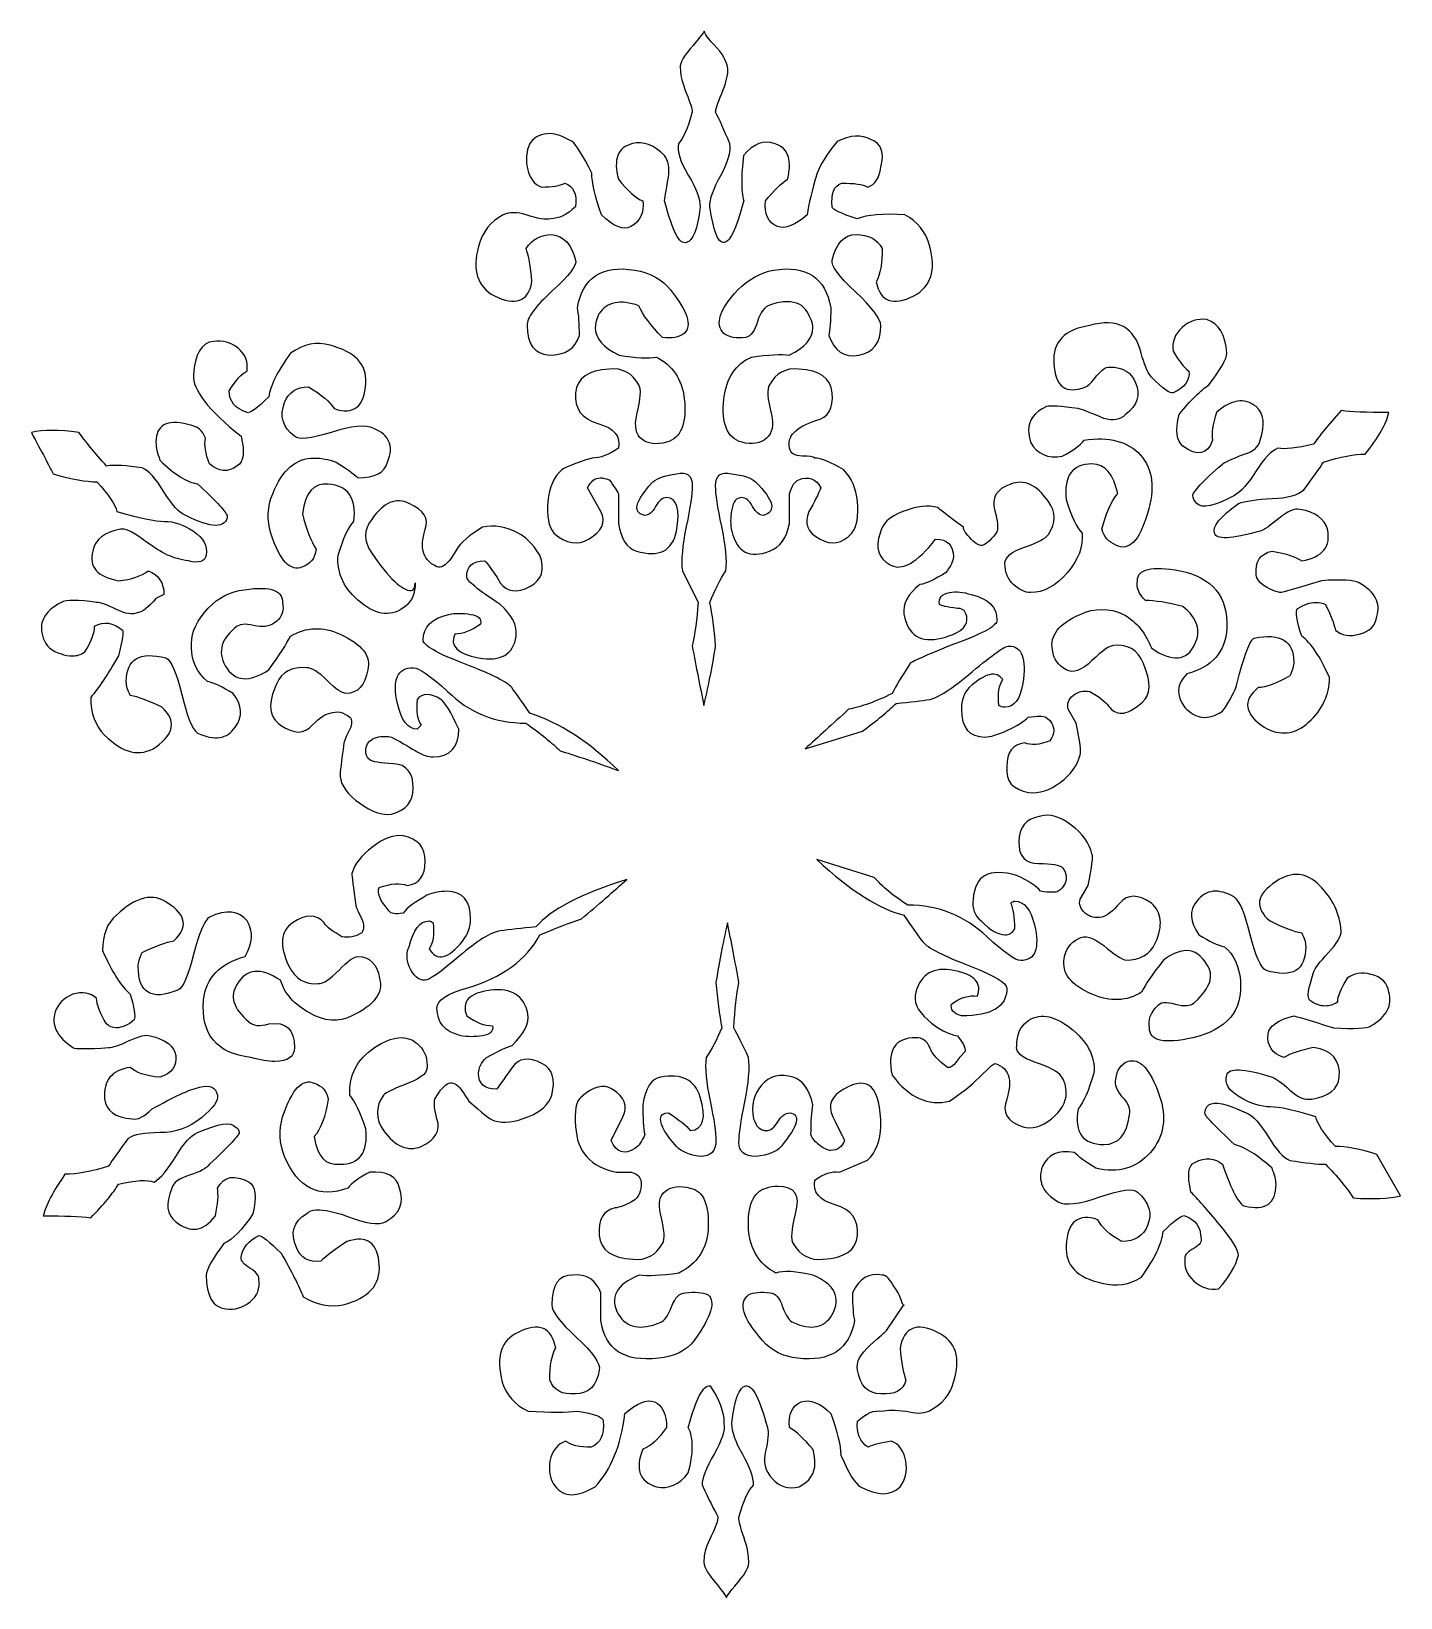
# Model space of a CAD drawing. Header units: centimetres. Extents: x -9.3 to 9.3, y -10.7 to 10.7.
import ezdxf

# ---------------------------------------------------------------- set-up
doc = ezdxf.new("R2010")
doc.units = ezdxf.units.CM
doc.header["$MEASUREMENT"] = 0
doc.layers.add('Camada 1', color=7, linetype='Continuous')

msp = doc.modelspace()

# ---------------------------------------------------------------- linework, layer by layer
at = {"layer": 'Camada 1'}
for points, knots in [([(-0.32308, 2.29402), (-0.28752, 2.45565), (-0.26066, 2.65327), (-0.24246, 2.88685), (-0.24246, 2.88685), (-0.24246, 2.88685), (-0.45786, 3.31762), (-0.45786, 3.31762), (-0.45786, 3.31762), (-0.47606, 3.46108), (-0.45786, 3.66282), (-0.40412, 3.92328), (-0.40412, 3.92328), (-0.35038, 4.18374), (-0.32308, 4.36769), (-0.32308, 4.47559), (-0.32308, 4.47559), (-0.32308, 4.61905), (-0.39502, 4.67278), (-0.53848, 4.63722), (-0.53848, 4.63722), (-0.68236, 4.61902), (-0.78983, 4.58306), (-0.86177, 4.52932), (-0.86177, 4.52932), (-1.00565, 4.36769), (-1.07717, 4.25108), (-1.07717, 4.17957), (-1.07717, 4.17957), (-1.07717, 4.12541), (-1.04161, 4.08945), (-0.96967, 4.07167), (-0.96967, 4.07167), (-0.91593, 4.07167), (-0.86632, 4.11178), (-0.82166, 4.1928), (-0.82166, 4.1928), (-0.777, 4.27342), (-0.72739, 4.31393), (-0.67326, 4.31393), (-0.67326, 4.31393), (-0.5298, 4.31393), (-0.48517, 4.16097), (-0.5389, 3.85586), (-0.5389, 3.85586), (-0.59348, 3.58673), (-0.77496, 3.49701), (-1.08336, 3.58673), (-1.08336, 3.58673), (-1.2107, 3.62229), (-1.29214, 3.74797), (-1.32852, 3.96376), (-1.32852, 3.96376), (-1.32852, 4.05348), (-1.32852, 4.18823), (-1.32852, 4.36807), (-1.32852, 4.36807), (-1.34506, 4.40363), (-1.38641, 4.46647), (-1.45256, 4.55659), (-1.45256, 4.55659), (-1.50217, 4.57437), (-1.54392, 4.58347), (-1.57699, 4.58347), (-1.57699, 4.58347), (-1.64314, 4.58347), (-1.70103, 4.53841), (-1.75064, 4.44869), (-1.75064, 4.44869), (-1.75064, 4.44869), (-1.56662, 4.12544), (-1.56662, 4.12544), (-1.56662, 4.12544), (-1.4951, 3.98156), (-1.55051, 3.85588), (-1.73323, 3.74841), (-1.73323, 3.74841), (-1.88163, 3.65869), (-2.03917, 3.68557), (-2.20575, 3.82903), (-2.20575, 3.82903), (-2.27933, 3.91875), (-2.30746, 4.0626), (-2.28925, 4.26022), (-2.28925, 4.26022), (-2.27104, 4.45784), (-2.20699, 4.60129), (-2.097, 4.69099), (-2.097, 4.69099), (-2.06062, 4.72695), (-1.92335, 4.78071), (-1.68523, 4.85262), (-1.68523, 4.85262), (-1.57567, 4.85262), (-1.4566, 4.89728), (-1.32847, 4.9874), (-1.32847, 4.9874), (-1.29291, 5.14864), (-1.38551, 5.26109), (-1.60628, 5.32392), (-1.60628, 5.32392), (-1.82705, 5.38675), (-1.92876, 5.52566), (-1.91058, 5.74146), (-1.91058, 5.74146), (-1.8928, 5.93908), (-1.74024, 6.04655), (-1.45335, 6.06475), (-1.45335, 6.06475), (-1.27433, 6.08253), (-1.13998, 6.01059), (-1.05028, 5.84935), (-1.05028, 5.84935), (-1.01472, 5.79561), (-1.0234, 5.66083), (-1.07716, 5.44544), (-1.07716, 5.44544), (-1.11354, 5.28381), (-1.09121, 5.17136), (-1.01019, 5.10852), (-1.01019, 5.10852), (-0.92917, 5.04568), (-0.81712, 5.03203), (-0.67327, 5.06841), (-0.67327, 5.06841), (-0.47608, 5.12215), (-0.39546, 5.31934), (-0.43102, 5.66084), (-0.43102, 5.66084), (-0.46698, 5.92997), (-0.59265, 6.11849), (-0.80805, 6.22639), (-0.80805, 6.22639), (-0.91595, 6.20819), (-1.08668, 6.21729), (-1.31986, 6.25327), (-1.31986, 6.25327), (-1.53565, 6.36077), (-1.64315, 6.48645), (-1.64315, 6.6303), (-1.64315, 6.6303), (-1.64315, 6.68404), (-1.62537, 6.74688), (-1.58941, 6.81882), (-1.58941, 6.81882), (-1.48191, 6.98045), (-1.3021, 7.01644), (-1.05074, 6.92672), (-1.05074, 6.92672), (-0.997, 6.80104), (-0.88911, 6.65716), (-0.72745, 6.49553), (-0.72745, 6.49553), (-0.60177, 6.47733), (-0.50298, 6.49553), (-0.43104, 6.54927), (-0.43104, 6.54927), (-0.32354, 6.65677), (-0.38638, 6.85436), (-0.61956, 7.1421), (-0.61956, 7.1421), (-0.72746, 7.28598), (-0.88912, 7.37567), (-1.10449, 7.41166), (-1.10449, 7.41166), (-1.55346, 7.48318), (-1.81349, 7.31244), (-1.88543, 6.89985), (-1.88543, 6.89985), (-1.86765, 6.80973), (-1.85855, 6.68406), (-1.85855, 6.52282), (-1.85855, 6.52282), (-1.91353, 6.34298), (-2.0508, 6.25326), (-2.27032, 6.25326), (-2.27032, 6.25326), (-2.47164, 6.27104), (-2.5721, 6.40582), (-2.5721, 6.65717), (-2.5721, 6.65717), (-2.5721, 6.76467), (-2.45759, 6.92175), (-2.22814, 7.12847), (-2.22814, 7.12847), (-1.99869, 7.33477), (-1.89286, 7.4741), (-1.91064, 7.54601), (-1.91064, 7.54601), (-1.9648, 7.76141), (-2.0727, 7.87798), (-2.23475, 7.89616), (-2.23475, 7.89616), (-2.37863, 7.89616), (-2.4956, 7.83332), (-2.58575, 7.70764), (-2.58575, 7.70764), (-2.54979, 7.61752), (-2.52291, 7.46496), (-2.50471, 7.24999), (-2.50471, 7.24999), (-2.55845, 6.98043), (-2.72918, 6.91759), (-3.01652, 7.06147), (-3.01652, 7.06147), (-3.25009, 7.18715), (-3.32203, 7.41162), (-3.23192, 7.73491), (-3.23192, 7.73491), (-3.18025, 7.9321), (-3.0678, 8.07556), (-2.895, 8.16568), (-2.895, 8.16568), (-2.80901, 8.20124), (-2.70524, 8.20124), (-2.58411, 8.16568), (-2.58411, 8.16568), (-2.42867, 8.11152), (-2.31664, 8.09334), (-2.24759, 8.11152), (-2.24759, 8.11152), (-2.14424, 8.11152), (-2.0318, 8.16526), (-1.91067, 8.27315), (-1.91067, 8.27315), (-1.89289, 8.45256), (-1.9421, 8.56046), (-2.05786, 8.59644), (-2.05786, 8.59644), (-2.12319, 8.56048), (-2.22942, 8.5427), (-2.37618, 8.5427), (-2.37618, 8.5427), (-2.47416, 8.57826), (-2.53948, 8.66795), (-2.57213, 8.81183), (-2.57213, 8.81183), (-2.60809, 9.11692), (-2.50143, 9.2699), (-2.25175, 9.2699), (-2.25175, 9.2699), (-2.18063, 9.2699), (-2.08265, 9.23394), (-1.95782, 9.162), (-1.95782, 9.162), (-1.9049, 9.12604), (-1.81561, 8.98259), (-1.69075, 8.73123), (-1.69075, 8.73123), (-1.69075, 8.60555), (-1.64651, 8.41704), (-1.55721, 8.16568), (-1.55721, 8.16568), (-1.39722, 8.00362), (-1.26368, 7.94989), (-1.15703, 8.00405), (-1.15703, 8.00405), (-1.03217, 8.07599), (-0.97886, 8.19257), (-0.99661, 8.3542), (-0.99661, 8.3542), (-1.08921, 8.38976), (-1.1996, 8.48856), (-1.32858, 8.65022), (-1.32858, 8.65022), (-1.40052, 8.91978), (-1.33686, 9.08141), (-1.13758, 9.13515), (-1.13758, 9.13515), (-0.99206, 9.17071), (-0.84654, 9.11695), (-0.70102, 8.97352), (-0.70102, 8.97352), (-0.64686, 8.90158), (-0.62868, 8.80318), (-0.64644, 8.6775), (-0.64644, 8.6775), (-0.6824, 8.47988), (-0.70018, 8.37199), (-0.70018, 8.35421), (-0.70018, 8.35421), (-0.59268, 7.9408), (-0.49388, 7.75228), (-0.40416, 7.78866), (-0.40416, 7.78866), (-0.31444, 7.80644), (-0.2516, 7.96807), (-0.21564, 8.27401), (-0.21564, 8.27401), (-0.21564, 8.38151), (-0.2698, 8.52536), (-0.37727, 8.7052), (-0.37727, 8.7052), (-0.48517, 8.88461), (-0.52983, 9.02849), (-0.51163, 9.13639), (-0.51163, 9.13639), (-0.44879, 9.19013), (-0.38595, 9.33358), (-0.32311, 9.56758), (-0.32311, 9.56758), (-0.32311, 9.60314), (-0.35039, 9.68871), (-0.40415, 9.82349), (-0.40415, 9.82349), (-0.45791, 9.95827), (-0.48477, 10.06162), (-0.48477, 10.13356), (-0.48477, 10.13356), (-0.50297, 10.20383), (-0.45789, 10.30099), (-0.35041, 10.4246), (-0.35041, 10.4246), (-0.24291, 10.54779), (-0.17967, 10.62717), (-0.16147, 10.66273), (-0.16147, 10.66273), (-0.14369, 10.60899), (-0.07175, 10.51927), (0.05393, 10.39402), (0.05393, 10.39402), (0.12545, 10.28652), (0.16143, 10.19683), (0.16143, 10.12571), (0.16143, 10.12571), (0.16143, 10.05377), (0.1333, 9.95085), (0.07793, 9.81646), (0.07793, 9.81646), (0.02213, 9.6821), (-0.00557, 9.59694), (-0.00557, 9.56138), (-0.00557, 9.56138), (0.0428, 9.47166), (0.1077, 9.32863), (0.18874, 9.13186), (0.18874, 9.13186), (0.20652, 9.02436), (0.16517, 8.88093), (0.06513, 8.70191), (0.06513, 8.70191), (-0.03492, 8.52247), (-0.08496, 8.37943), (-0.08496, 8.27196), (-0.08496, 8.27196), (-0.03368, 7.94949), (0.02624, 7.78867), (0.09488, 7.78867), (0.09488, 7.78867), (0.18005, 7.77047), (0.27429, 7.95901), (0.37724, 8.35422), (0.37724, 8.35422), (0.35904, 8.42616), (0.34996, 8.51585), (0.34996, 8.62335), (0.34996, 8.62335), (0.34996, 8.71307), (0.35864, 8.82965), (0.376, 8.9735), (0.376, 8.9735), (0.51448, 9.13513), (0.65299, 9.1889), (0.7919, 9.13513), (0.7919, 9.13513), (0.93038, 9.09917), (0.99984, 9.00035), (0.99984, 8.83872), (0.99984, 8.83872), (0.99984, 8.78498), (0.99116, 8.72214), (0.97463, 8.6502), (0.97463, 8.6502), (0.8907, 8.59646), (0.79024, 8.49764), (0.67324, 8.35418), (0.67324, 8.35418), (0.65504, 8.17434), (0.7092, 8.05777), (0.83572, 8.00403), (0.83572, 8.00403), (0.94404, 7.96807), (1.07922, 8.02181), (1.2417, 8.16566), (1.2417, 8.16566), (1.2599, 8.30912), (1.30496, 8.49763), (1.3773, 8.73121), (1.3773, 8.73121), (1.41326, 8.83871), (1.5034, 8.98256), (1.64768, 9.16198), (1.64768, 9.16198), (1.82794, 9.2517), (1.98172, 9.26078), (2.10821, 9.18886), (2.10821, 9.18886), (2.25209, 9.13512), (2.29715, 9.00945), (2.24339, 8.81183), (2.24339, 8.81183), (2.22603, 8.66795), (2.1669, 8.57826), (2.06522, 8.5427), (2.06522, 8.5427), (1.99741, 8.57826), (1.87877, 8.59644), (1.70928, 8.59644), (1.70928, 8.59644), (1.60633, 8.56048), (1.56376, 8.45256), (1.58194, 8.27315), (1.58194, 8.27315), (1.58194, 8.23719), (1.69439, 8.18343), (1.9201, 8.11152), (1.9201, 8.11152), (2.05901, 8.16526), (2.27565, 8.18346), (2.57082, 8.16568), (2.57082, 8.16568), (2.74404, 8.07556), (2.85691, 7.93211), (2.90898, 7.73491), (2.90898, 7.73491), (2.99828, 7.41162), (2.92676, 7.18714), (2.69358, 7.06147), (2.69358, 7.06147), (2.40585, 6.91759), (2.23551, 6.98043), (2.18177, 7.24999), (2.18177, 7.24999), (2.23551, 7.35749), (2.26239, 7.51002), (2.26239, 7.70764), (2.26239, 7.70764), (2.18963, 7.83332), (2.07181, 7.89616), (1.90851, 7.89616), (1.90851, 7.89616), (1.74521, 7.89616), (1.63649, 7.77916), (1.58191, 7.54601), (1.58191, 7.54601), (1.56371, 7.47407), (1.66957, 7.33022), (1.89899, 7.11482), (1.89899, 7.11482), (2.12841, 6.89942), (2.24338, 6.74688), (2.24338, 6.65715), (2.24338, 6.65715), (2.24338, 6.42358), (2.14334, 6.2888), (1.94366, 6.25324), (1.94366, 6.25324), (1.74398, 6.21728), (1.60796, 6.30698), (1.5352, 6.5228), (1.5352, 6.5228), (1.55298, 6.59432), (1.56208, 6.71999), (1.56208, 6.89983), (1.56208, 6.89983), (1.49014, 7.31242), (1.22968, 7.48316), (0.78114, 7.41164), (0.78114, 7.41164), (0.6013, 7.37568), (0.43967, 7.28596), (0.29621, 7.14208), (0.29621, 7.14208), (0.04486, 6.87252), (-0.01798, 6.67493), (0.10769, 6.54925), (0.10769, 6.54925), (0.17963, 6.49551), (0.27843, 6.47731), (0.4041, 6.49551), (0.4041, 6.49551), (0.47562, 6.51329), (0.52935, 6.58523), (0.56534, 6.71091), (0.56534, 6.71091), (0.60133, 6.83659), (0.65961, 6.91308), (0.74063, 6.93993), (0.74063, 6.93993), (0.82125, 6.96681), (0.89774, 6.98044), (0.96965, 6.98044), (0.96965, 6.98044), (1.09533, 6.98044), (1.18505, 6.93538), (1.23878, 6.84566), (1.23878, 6.84566), (1.29251, 6.75594), (1.31982, 6.68403), (1.31982, 6.63026), (1.31982, 6.63026), (1.31982, 6.48638), (1.21192, 6.3607), (0.99653, 6.25323), (0.99653, 6.25323), (0.88863, 6.27101), (0.7179, 6.26191), (0.48472, 6.22635), (0.48472, 6.22635), (0.26893, 6.13623), (0.14325, 5.94772), (0.10769, 5.6608), (0.10769, 5.6608), (0.07173, 5.31933), (0.15275, 5.12213), (0.35037, 5.06837), (0.35037, 5.06837), (0.49383, 5.03199), (0.60585, 5.05017), (0.68689, 5.12211), (0.68689, 5.12211), (0.76751, 5.19405), (0.78984, 5.30152), (0.75428, 5.4454), (0.75428, 5.4454), (0.70012, 5.6608), (0.69102, 5.79555), (0.727, 5.84931), (0.727, 5.84931), (0.81587, 6.01055), (0.94941, 6.08249), (1.12761, 6.06471), (1.12761, 6.06471), (1.41246, 6.04651), (1.56375, 5.93903), (1.58195, 5.74142), (1.58195, 5.74142), (1.59973, 5.52563), (1.52573, 5.39995), (1.36036, 5.36439), (1.36036, 5.36439), (1.08419, 5.27427), (0.96391, 5.1486), (0.99987, 4.98736), (0.99987, 4.98736), (1.01723, 4.91542), (1.07469, 4.87946), (1.17185, 4.87946), (1.17185, 4.87946), (1.26858, 4.87946), (1.32605, 4.87036), (1.34383, 4.85258), (1.34383, 4.85258), (1.43188, 4.85258), (1.56418, 4.79842), (1.74071, 4.69095), (1.74071, 4.69095), (1.84654, 4.58305), (1.90814, 4.4396), (1.92592, 4.26018), (1.92592, 4.26018), (1.9437, 4.06256), (1.91849, 3.91871), (1.84985, 3.82899), (1.84985, 3.82899), (1.71425, 3.68553), (1.57037, 3.65865), (1.41824, 3.74837), (1.41824, 3.74837), (1.24459, 3.83809), (1.19377, 3.96377), (1.26568, 4.1254), (1.26568, 4.1254), (1.33762, 4.25108), (1.39136, 4.35897), (1.42731, 4.44869), (1.42731, 4.44869), (1.36034, 4.57437), (1.25946, 4.61032), (1.12553, 4.55659), (1.12553, 4.55659), (1.0751, 4.53839), (1.03335, 4.47555), (0.99985, 4.36807), (0.99985, 4.36807), (0.99985, 4.27795), (0.99985, 4.14317), (0.99985, 3.96376), (0.99985, 3.96376), (0.96347, 3.76614), (0.87335, 3.64047), (0.72947, 3.58673), (0.72947, 3.58673), (0.45909, 3.47883), (0.28754, 3.56853), (0.2156, 3.85586), (0.2156, 3.85586), (0.19327, 3.94558), (0.19327, 4.04438), (0.2156, 4.15227), (0.2156, 4.15227), (0.23338, 4.25977), (0.27844, 4.3139), (0.35038, 4.3139), (0.35038, 4.3139), (0.40412, 4.3139), (0.45333, 4.27339), (0.49839, 4.19277), (0.49839, 4.19277), (0.54305, 4.11173), (0.59266, 4.07164), (0.6464, 4.07164), (0.6464, 4.07164), (0.82581, 4.12538), (0.78986, 4.27794), (0.53768, 4.52929), (0.53768, 4.52929), (0.4831, 4.58303), (0.3748, 4.61901), (0.2119, 4.63719), (0.2119, 4.63719), (0.0668, 4.67275), (-0.00556, 4.61899), (-0.00556, 4.47556), (-0.00556, 4.47556), (-0.00556, 4.36766), (0.02214, 4.1837), (0.07794, 3.92324), (0.07794, 3.92324), (0.13334, 3.66278), (0.15237, 3.46104), (0.13459, 3.31758), (0.13459, 3.31758), (0.06141, 3.20968), (-0.01175, 3.06623), (-0.08493, 2.88681), (-0.08493, 2.88681), (-0.04979, 2.72475), (-0.02333, 2.52714), (-0.00555, 2.29398), (-0.00555, 2.29398), (-0.04111, 2.06041), (-0.09403, 1.79127), (-0.1643, 1.48618), (-0.1643, 1.48618), (-0.21725, 1.73757), (-0.27017, 2.00671), (-0.32308, 2.29402)], [0, 0, 0, 0, 0.00613497, 0.00613497, 0.00613497, 0.00613497, 0.01226994, 0.01226994, 0.01226994, 0.01226994, 0.01840491, 0.01840491, 0.01840491, 0.01840491, 0.02453988, 0.02453988, 0.02453988, 0.02453988, 0.03067485, 0.03067485, 0.03067485, 0.03067485, 0.03680982, 0.03680982, 0.03680982, 0.03680982, 0.04294479, 0.04294479, 0.04294479, 0.04294479, 0.04907975, 0.04907975, 0.04907975, 0.04907975, 0.05521472, 0.05521472, 0.05521472, 0.05521472, 0.06134969, 0.06134969, 0.06134969, 0.06134969, 0.06748466, 0.06748466, 0.06748466, 0.06748466, 0.07361963, 0.07361963, 0.07361963, 0.07361963, 0.0797546, 0.0797546, 0.0797546, 0.0797546, 0.08588957, 0.08588957, 0.08588957, 0.08588957, 0.09202454, 0.09202454, 0.09202454, 0.09202454, 0.09815951, 0.09815951, 0.09815951, 0.09815951, 0.10429448, 0.10429448, 0.10429448, 0.10429448, 0.11042945, 0.11042945, 0.11042945, 0.11042945, 0.11656442, 0.11656442, 0.11656442, 0.11656442, 0.12269939, 0.12269939, 0.12269939, 0.12269939, 0.12883436, 0.12883436, 0.12883436, 0.12883436, 0.13496933, 0.13496933, 0.13496933, 0.13496933, 0.14110429, 0.14110429, 0.14110429, 0.14110429, 0.14723926, 0.14723926, 0.14723926, 0.14723926, 0.15337423, 0.15337423, 0.15337423, 0.15337423, 0.1595092, 0.1595092, 0.1595092, 0.1595092, 0.16564417, 0.16564417, 0.16564417, 0.16564417, 0.17177914, 0.17177914, 0.17177914, 0.17177914, 0.17791411, 0.17791411, 0.17791411, 0.17791411, 0.18404908, 0.18404908, 0.18404908, 0.18404908, 0.19018405, 0.19018405, 0.19018405, 0.19018405, 0.19631902, 0.19631902, 0.19631902, 0.19631902, 0.20245399, 0.20245399, 0.20245399, 0.20245399, 0.20858896, 0.20858896, 0.20858896, 0.20858896, 0.21472393, 0.21472393, 0.21472393, 0.21472393, 0.2208589, 0.2208589, 0.2208589, 0.2208589, 0.22699387, 0.22699387, 0.22699387, 0.22699387, 0.23312883, 0.23312883, 0.23312883, 0.23312883, 0.2392638, 0.2392638, 0.2392638, 0.2392638, 0.24539877, 0.24539877, 0.24539877, 0.24539877, 0.25153374, 0.25153374, 0.25153374, 0.25153374, 0.25766871, 0.25766871, 0.25766871, 0.25766871, 0.26380368, 0.26380368, 0.26380368, 0.26380368, 0.26993865, 0.26993865, 0.26993865, 0.26993865, 0.27607362, 0.27607362, 0.27607362, 0.27607362, 0.28220859, 0.28220859, 0.28220859, 0.28220859, 0.28834356, 0.28834356, 0.28834356, 0.28834356, 0.29447853, 0.29447853, 0.29447853, 0.29447853, 0.3006135, 0.3006135, 0.3006135, 0.3006135, 0.30674847, 0.30674847, 0.30674847, 0.30674847, 0.31288344, 0.31288344, 0.31288344, 0.31288344, 0.3190184, 0.3190184, 0.3190184, 0.3190184, 0.32515337, 0.32515337, 0.32515337, 0.32515337, 0.33128834, 0.33128834, 0.33128834, 0.33128834, 0.33742331, 0.33742331, 0.33742331, 0.33742331, 0.34355828, 0.34355828, 0.34355828, 0.34355828, 0.34969325, 0.34969325, 0.34969325, 0.34969325, 0.35582822, 0.35582822, 0.35582822, 0.35582822, 0.36196319, 0.36196319, 0.36196319, 0.36196319, 0.36809816, 0.36809816, 0.36809816, 0.36809816, 0.37423313, 0.37423313, 0.37423313, 0.37423313, 0.3803681, 0.3803681, 0.3803681, 0.3803681, 0.38650307, 0.38650307, 0.38650307, 0.38650307, 0.39263804, 0.39263804, 0.39263804, 0.39263804, 0.39877301, 0.39877301, 0.39877301, 0.39877301, 0.40490798, 0.40490798, 0.40490798, 0.40490798, 0.41104294, 0.41104294, 0.41104294, 0.41104294, 0.41717791, 0.41717791, 0.41717791, 0.41717791, 0.42331288, 0.42331288, 0.42331288, 0.42331288, 0.42944785, 0.42944785, 0.42944785, 0.42944785, 0.43558282, 0.43558282, 0.43558282, 0.43558282, 0.44171779, 0.44171779, 0.44171779, 0.44171779, 0.44785276, 0.44785276, 0.44785276, 0.44785276, 0.45398773, 0.45398773, 0.45398773, 0.45398773, 0.4601227, 0.4601227, 0.4601227, 0.4601227, 0.46625767, 0.46625767, 0.46625767, 0.46625767, 0.47239264, 0.47239264, 0.47239264, 0.47239264, 0.47852761, 0.47852761, 0.47852761, 0.47852761, 0.48466258, 0.48466258, 0.48466258, 0.48466258, 0.49079755, 0.49079755, 0.49079755, 0.49079755, 0.49693252, 0.49693252, 0.49693252, 0.49693252, 0.50306748, 0.50306748, 0.50306748, 0.50306748, 0.50920245, 0.50920245, 0.50920245, 0.50920245, 0.51533742, 0.51533742, 0.51533742, 0.51533742, 0.52147239, 0.52147239, 0.52147239, 0.52147239, 0.52760736, 0.52760736, 0.52760736, 0.52760736, 0.53374233, 0.53374233, 0.53374233, 0.53374233, 0.5398773, 0.5398773, 0.5398773, 0.5398773, 0.54601227, 0.54601227, 0.54601227, 0.54601227, 0.55214724, 0.55214724, 0.55214724, 0.55214724, 0.55828221, 0.55828221, 0.55828221, 0.55828221, 0.56441718, 0.56441718, 0.56441718, 0.56441718, 0.57055215, 0.57055215, 0.57055215, 0.57055215, 0.57668712, 0.57668712, 0.57668712, 0.57668712, 0.58282209, 0.58282209, 0.58282209, 0.58282209, 0.58895706, 0.58895706, 0.58895706, 0.58895706, 0.59509202, 0.59509202, 0.59509202, 0.59509202, 0.60122699, 0.60122699, 0.60122699, 0.60122699, 0.60736196, 0.60736196, 0.60736196, 0.60736196, 0.61349693, 0.61349693, 0.61349693, 0.61349693, 0.6196319, 0.6196319, 0.6196319, 0.6196319, 0.62576687, 0.62576687, 0.62576687, 0.62576687, 0.63190184, 0.63190184, 0.63190184, 0.63190184, 0.63803681, 0.63803681, 0.63803681, 0.63803681, 0.64417178, 0.64417178, 0.64417178, 0.64417178, 0.65030675, 0.65030675, 0.65030675, 0.65030675, 0.65644172, 0.65644172, 0.65644172, 0.65644172, 0.66257669, 0.66257669, 0.66257669, 0.66257669, 0.66871166, 0.66871166, 0.66871166, 0.66871166, 0.67484663, 0.67484663, 0.67484663, 0.67484663, 0.6809816, 0.6809816, 0.6809816, 0.6809816, 0.68711656, 0.68711656, 0.68711656, 0.68711656, 0.69325153, 0.69325153, 0.69325153, 0.69325153, 0.6993865, 0.6993865, 0.6993865, 0.6993865, 0.70552147, 0.70552147, 0.70552147, 0.70552147, 0.71165644, 0.71165644, 0.71165644, 0.71165644, 0.71779141, 0.71779141, 0.71779141, 0.71779141, 0.72392638, 0.72392638, 0.72392638, 0.72392638, 0.73006135, 0.73006135, 0.73006135, 0.73006135, 0.73619632, 0.73619632, 0.73619632, 0.73619632, 0.74233129, 0.74233129, 0.74233129, 0.74233129, 0.74846626, 0.74846626, 0.74846626, 0.74846626, 0.75460123, 0.75460123, 0.75460123, 0.75460123, 0.7607362, 0.7607362, 0.7607362, 0.7607362, 0.76687117, 0.76687117, 0.76687117, 0.76687117, 0.77300613, 0.77300613, 0.77300613, 0.77300613, 0.7791411, 0.7791411, 0.7791411, 0.7791411, 0.78527607, 0.78527607, 0.78527607, 0.78527607, 0.79141104, 0.79141104, 0.79141104, 0.79141104, 0.79754601, 0.79754601, 0.79754601, 0.79754601, 0.80368098, 0.80368098, 0.80368098, 0.80368098, 0.80981595, 0.80981595, 0.80981595, 0.80981595, 0.81595092, 0.81595092, 0.81595092, 0.81595092, 0.82208589, 0.82208589, 0.82208589, 0.82208589, 0.82822086, 0.82822086, 0.82822086, 0.82822086, 0.83435583, 0.83435583, 0.83435583, 0.83435583, 0.8404908, 0.8404908, 0.8404908, 0.8404908, 0.84662577, 0.84662577, 0.84662577, 0.84662577, 0.85276074, 0.85276074, 0.85276074, 0.85276074, 0.85889571, 0.85889571, 0.85889571, 0.85889571, 0.86503067, 0.86503067, 0.86503067, 0.86503067, 0.87116564, 0.87116564, 0.87116564, 0.87116564, 0.87730061, 0.87730061, 0.87730061, 0.87730061, 0.88343558, 0.88343558, 0.88343558, 0.88343558, 0.88957055, 0.88957055, 0.88957055, 0.88957055, 0.89570552, 0.89570552, 0.89570552, 0.89570552, 0.90184049, 0.90184049, 0.90184049, 0.90184049, 0.90797546, 0.90797546, 0.90797546, 0.90797546, 0.91411043, 0.91411043, 0.91411043, 0.91411043, 0.9202454, 0.9202454, 0.9202454, 0.9202454, 0.92638037, 0.92638037, 0.92638037, 0.92638037, 0.93251534, 0.93251534, 0.93251534, 0.93251534, 0.93865031, 0.93865031, 0.93865031, 0.93865031, 0.94478528, 0.94478528, 0.94478528, 0.94478528, 0.95092025, 0.95092025, 0.95092025, 0.95092025, 0.95705521, 0.95705521, 0.95705521, 0.95705521, 0.96319018, 0.96319018, 0.96319018, 0.96319018, 0.96932515, 0.96932515, 0.96932515, 0.96932515, 0.97546012, 0.97546012, 0.97546012, 0.97546012, 0.98159509, 0.98159509, 0.98159509, 0.98159509, 0.98773006, 0.98773006, 0.98773006, 0.98773006, 1, 1, 1, 1]), ([(1.80433, 1.43206), (1.98374, 1.46762), (2.18136, 1.53956), (2.39716, 1.64746), (2.39716, 1.64746), (2.4509, 1.75496), (2.53152, 1.88971), (2.63941, 2.05177), (2.63941, 2.05177), (2.67537, 2.08733), (2.89987, 2.18613), (3.31285, 2.34779), (3.31285, 2.34779), (3.65392, 2.47347), (3.82466, 2.57226), (3.82466, 2.6442), (3.82466, 2.6442), (3.82466, 2.82361), (3.70766, 2.94022), (3.47451, 2.99435), (3.47451, 2.99435), (3.36661, 3.02991), (3.26779, 3.03901), (3.1781, 3.02123), (3.1781, 3.02123), (3.0702, 3.00303), (3.02514, 2.94929), (3.04332, 2.8596), (3.04332, 2.8596), (3.0611, 2.8414), (3.14172, 2.82364), (3.28557, 2.80586), (3.28557, 2.80586), (3.33931, 2.80586), (3.37529, 2.78766), (3.39347, 2.75212), (3.39347, 2.75212), (3.46541, 2.59049), (3.35751, 2.47388), (3.07018, 2.40197), (3.07018, 2.40197), (2.78285, 2.33006), (2.61253, 2.43753), (2.55879, 2.72526), (2.55879, 2.72526), (2.54059, 2.86872), (2.61213, 3.0035), (2.77419, 3.12917), (2.77419, 3.12917), (2.86391, 3.14695), (2.98049, 3.20069), (3.12434, 3.2908), (3.12434, 3.2908), (3.19586, 3.3801), (3.23184, 3.45204), (3.23184, 3.5062), (3.23184, 3.5062), (3.23184, 3.66744), (3.1508, 3.74845), (2.98959, 3.74845), (2.98959, 3.74845), (2.73824, 3.42516), (2.53152, 3.30858), (2.37031, 3.3983), (2.37031, 3.3983), (2.20825, 3.48802), (2.16359, 3.63187), (2.23553, 3.82949), (2.23553, 3.82949), (2.25331, 3.95517), (2.35666, 4.05357), (2.54517, 4.12551), (2.54517, 4.12551), (2.73368, 4.19745), (2.8908, 4.21523), (3.01647, 4.17967), (3.01647, 4.17967), (3.03467, 4.16147), (3.15125, 4.07177), (3.36662, 3.91011), (3.36662, 3.91011), (3.36662, 3.87415), (3.40258, 3.82039), (3.47452, 3.74848), (3.47452, 3.74848), (3.54646, 3.67657), (3.6002, 3.64968), (3.63615, 3.66786), (3.63615, 3.66786), (3.68989, 3.68522), (3.75273, 3.74559), (3.82467, 3.84934), (3.82467, 3.84934), (3.84245, 3.90144), (3.83335, 3.99653), (3.79739, 4.13501), (3.79739, 4.13501), (3.74365, 4.30781), (3.81517, 4.42854), (4.01279, 4.49799), (4.01279, 4.49799), (4.1922, 4.56951), (4.36294, 4.49056), (4.5246, 4.26069), (4.5246, 4.26069), (4.62795, 4.12012), (4.62795, 3.97047), (4.5246, 3.81254), (4.5246, 3.81254), (4.48864, 3.75962), (4.38072, 3.70216), (4.20131, 3.64098), (4.20131, 3.64098), (4.0219, 3.57938), (3.93218, 3.50456), (3.93218, 3.4169), (3.93218, 3.4169), (3.93218, 3.29371), (3.97229, 3.19695), (4.05331, 3.12668), (4.05331, 3.12668), (4.13393, 3.05641), (4.21042, 3.02127), (4.28233, 3.02127), (4.28233, 3.02127), (4.46174, 3.02127), (4.62796, 3.11099), (4.78049, 3.2904), (4.78049, 3.2904), (4.93302, 3.46981), (5.00044, 3.64965), (4.98266, 3.82949), (4.98266, 3.82949), (4.91072, 3.90101), (4.8392, 4.05357), (4.76726, 4.28714), (4.76726, 4.28714), (4.7313, 4.61043), (4.84788, 4.77207), (5.11741, 4.77207), (5.11741, 4.77207), (5.29682, 4.77207), (5.41382, 4.63729), (5.46756, 4.36816), (5.46756, 4.36816), (5.37744, 4.26026), (5.30593, 4.0986), (5.25216, 3.88323), (5.25216, 3.88323), (5.28772, 3.77533), (5.35056, 3.70339), (5.44068, 3.66783), (5.44068, 3.66783), (5.62009, 3.57771), (5.76355, 3.72157), (5.87145, 4.0986), (5.87145, 4.0986), (5.97895, 4.43967), (5.94752, 4.70465), (5.77718, 4.89317), (5.77718, 4.89317), (5.60644, 5.08169), (5.35054, 5.14908), (5.00946, 5.09534), (5.00946, 5.09534), (4.95572, 5.0234), (4.8569, 4.95188), (4.71344, 4.87994), (4.71344, 4.87994), (4.51582, 4.84356), (4.37197, 4.9064), (4.28225, 5.06846), (4.28225, 5.06846), (4.26405, 5.1222), (4.25537, 5.17596), (4.25537, 5.23009), (4.25537, 5.23009), (4.25537, 5.37355), (4.33599, 5.48102), (4.49762, 5.55296), (4.49762, 5.55296), (4.55136, 5.57074), (4.69524, 5.56164), (4.92881, 5.52608), (4.92881, 5.52608), (5.00033, 5.50788), (5.1169, 5.46324), (5.27896, 5.3913), (5.27896, 5.3913), (5.40464, 5.35534), (5.50304, 5.3731), (5.57498, 5.44504), (5.57498, 5.44504), (5.73661, 5.57072), (5.7817, 5.71417), (5.70976, 5.87623), (5.70976, 5.87623), (5.65518, 6.01969), (5.53778, 6.09163), (5.35712, 6.09163), (5.35712, 6.09163), (5.30296, 6.09163), (5.24425, 6.05112), (5.18101, 5.9705), (5.18101, 5.9705), (5.11775, 5.88946), (5.06814, 5.84027), (5.03176, 5.82249), (5.03176, 5.82249), (4.76056, 5.71459), (4.61628, 5.82249), (4.59808, 6.14578), (4.59808, 6.14578), (4.57988, 6.43269), (4.74236, 6.60343), (5.08468, 6.65717), (5.08468, 6.65717), (5.46338, 6.76467), (5.69777, 6.63897), (5.78789, 6.28014), (5.78789, 6.28014), (5.82385, 6.13626), (5.86893, 6.02879), (5.92307, 5.95685), (5.92307, 5.95685), (6.08513, 5.79522), (6.18435, 5.72328), (6.22073, 5.74145), (6.22073, 5.74145), (6.38279, 5.81339), (6.45473, 5.91219), (6.43695, 6.03786), (6.43695, 6.03786), (6.36501, 6.0916), (6.29349, 6.18132), (6.22155, 6.30699), (6.22155, 6.30699), (6.20335, 6.43267), (6.24428, 6.54056), (6.3435, 6.63028), (6.3435, 6.63028), (6.44272, 6.72), (6.55559, 6.75596), (6.68209, 6.73818), (6.68209, 6.73818), (6.84415, 6.68444), (6.93469, 6.53146), (6.95286, 6.28011), (6.95286, 6.28011), (6.95286, 6.20817), (6.87142, 6.06471), (6.70894, 5.84934), (6.70894, 5.84934), (6.60022, 5.7774), (6.46462, 5.64262), (6.30214, 5.44543), (6.30214, 5.44543), (6.2484, 5.22964), (6.26618, 5.08618), (6.35588, 5.01424), (6.35588, 5.01424), (6.5535, 4.87036), (6.68785, 4.89724), (6.75979, 5.09486), (6.75979, 5.09486), (6.74159, 5.18458), (6.75979, 5.31026), (6.81395, 5.47231), (6.81395, 5.47231), (7.01114, 5.65172), (7.19056, 5.67861), (7.35262, 5.55293), (7.35262, 5.55293), (7.46012, 5.46281), (7.4783, 5.31025), (7.40636, 5.09528), (7.40636, 5.09528), (7.38816, 5.00516), (7.31664, 4.94232), (7.19096, 4.90676), (7.19096, 4.90676), (7.01112, 4.83482), (6.91233, 4.78976), (6.89455, 4.77198), (6.89455, 4.77198), (6.62499, 4.53841), (6.49064, 4.39495), (6.49064, 4.34121), (6.49064, 4.34121), (6.49064, 4.30483), (6.50842, 4.26887), (6.54438, 4.23331), (6.54438, 4.23331), (6.61632, 4.16137), (6.78663, 4.19735), (7.05619, 4.34121), (7.05619, 4.34121), (7.14591, 4.39495), (7.24471, 4.507), (7.3526, 4.67773), (7.3526, 4.67773), (7.4601, 4.84807), (7.5589, 4.95142), (7.64901, 4.98737), (7.64901, 4.98737), (7.73831, 4.96917), (7.89994, 4.98737), (8.13354, 5.04111), (8.13354, 5.04111), (8.20548, 5.14861), (8.33116, 5.30157), (8.51057, 5.49918), (8.51057, 5.49918), (8.63625, 5.48098), (8.85164, 5.4723), (9.15716, 5.4723), (9.15716, 5.4723), (9.1212, 5.31067), (9.01328, 5.12215), (8.83387, 4.90675), (8.83387, 4.90675), (8.68999, 4.90675), (8.50147, 4.87079), (8.26832, 4.79885), (8.26832, 4.79885), (8.21458, 4.70913), (8.12486, 4.58345), (7.99919, 4.42182), (7.99919, 4.42182), (7.92725, 4.34988), (7.7834, 4.3098), (7.568, 4.30069), (7.568, 4.30069), (7.3526, 4.29158), (7.20007, 4.26886), (7.11035, 4.2333), (7.11035, 4.2333), (6.859, 4.05389), (6.7511, 3.91911), (6.78706, 3.82939), (6.78706, 3.82939), (6.80484, 3.73927), (7.01114, 3.74835), (7.40634, 3.85627), (7.40634, 3.85627), (7.46008, 3.87405), (7.54567, 3.93234), (7.66225, 4.03113), (7.66225, 4.03113), (7.77883, 4.12992), (7.8731, 4.17046), (7.94504, 4.15268), (7.94504, 4.15268), (8.16044, 4.11672), (8.28611, 4.027), (8.32207, 3.88312), (8.32207, 3.88312), (8.37581, 3.64955), (8.25923, 3.50609), (7.97192, 3.45235), (7.97192, 3.45235), (7.89998, 3.50609), (7.76562, 3.55075), (7.56801, 3.58671), (7.56801, 3.58671), (7.40638, 3.55075), (7.33444, 3.44283), (7.35261, 3.26342), (7.35261, 3.26342), (7.37039, 3.15552), (7.47829, 3.0749), (7.6759, 3.02117), (7.6759, 3.02117), (7.71146, 3.02117), (7.89998, 3.07491), (8.24145, 3.1828), (8.24145, 3.1828), (8.51058, 3.20058), (8.68132, 3.19148), (8.75326, 3.15592), (8.75326, 3.15592), (8.96866, 3.03024), (9.04928, 2.87729), (8.99551, 2.69785), (8.99551, 2.69785), (8.97731, 2.57217), (8.89671, 2.49113), (8.75326, 2.4556), (8.75326, 2.4556), (8.62758, 2.41964), (8.51969, 2.4374), (8.42997, 2.50934), (8.42997, 2.50934), (8.41177, 2.59906), (8.36713, 2.71606), (8.29519, 2.85991), (8.29519, 2.85991), (8.25923, 2.87769), (8.21415, 2.88679), (8.16041, 2.88679), (8.16041, 2.88679), (8.08847, 2.88679), (8.00785, 2.85991), (7.91816, 2.80617), (7.91816, 2.80617), (7.8822, 2.76979), (7.89996, 2.64411), (7.9719, 2.42872), (7.9719, 2.42872), (8.09758, 2.339), (8.22368, 2.15048), (8.34935, 1.86317), (8.34935, 1.86317), (8.34935, 1.6296), (8.25508, 1.42743), (8.06656, 1.25712), (8.06656, 1.25712), (7.87804, 1.08638), (7.67588, 1.06405), (7.46051, 1.18973), (7.46051, 1.18973), (7.19095, 1.36914), (7.16367, 1.54898), (7.37947, 1.7284), (7.37947, 1.7284), (7.48697, 1.7284), (7.63082, 1.78214), (7.81066, 1.89003), (7.81066, 1.89003), (7.84622, 1.96197), (7.8644, 2.02481), (7.8644, 2.07855), (7.8644, 2.07855), (7.8644, 2.36546), (7.68456, 2.47336), (7.32573, 2.40184), (7.32573, 2.40184), (7.27199, 2.38364), (7.19095, 2.16827), (7.08348, 1.75525), (7.08348, 1.75525), (7.06528, 1.68331), (7.00244, 1.56631), (6.89496, 1.4051), (6.89496, 1.4051), (6.69734, 1.27942), (6.52661, 1.2972), (6.38315, 1.45884), (6.38315, 1.45884), (6.25747, 1.62047), (6.26615, 1.77303), (6.40919, 1.91691), (6.40919, 1.91691), (6.75397, 2.00663), (6.93547, 2.21332), (6.95283, 2.53662), (6.95283, 2.53662), (6.97061, 2.96739), (6.75894, 3.22742), (6.31825, 3.31756), (6.31825, 3.31756), (5.93048, 3.38908), (5.73659, 3.34402), (5.73659, 3.18278), (5.73659, 3.18278), (5.71839, 3.09266), (5.75437, 3.00294), (5.84449, 2.91365), (5.84449, 2.91365), (5.97017, 2.91365), (6.14051, 2.88637), (6.3563, 2.83261), (6.3563, 2.83261), (6.55349, 2.67098), (6.60723, 2.50021), (6.51793, 2.3208), (6.51793, 2.3208), (6.41003, 2.08723), (6.21242, 2.06945), (5.9255, 2.26706), (5.9255, 2.26706), (5.85356, 2.46468), (5.72788, 2.61721), (5.54847, 2.72513), (5.54847, 2.72513), (5.35085, 2.81443), (5.15324, 2.81443), (4.95564, 2.72513), (4.95564, 2.72513), (4.66791, 2.59945), (4.54223, 2.43782), (4.57861, 2.2402), (4.57861, 2.2402), (4.59639, 2.11452), (4.65923, 2.02441), (4.76713, 1.97064), (4.76713, 1.97064), (4.85685, 1.9169), (4.97343, 1.95865), (5.11728, 2.09589), (5.11728, 2.09589), (5.26074, 2.23316), (5.35953, 2.30176), (5.41369, 2.30176), (5.41369, 2.30176), (5.61088, 2.31954), (5.74566, 2.2381), (5.8176, 2.05744), (5.8176, 2.05744), (5.9251, 1.8036), (5.92055, 1.62707), (5.80395, 1.52745), (5.80395, 1.52745), (5.68735, 1.42783), (5.5931, 1.3782), (5.52116, 1.3782), (5.52116, 1.3782), (5.44922, 1.3782), (5.39093, 1.40963), (5.3463, 1.47247), (5.3463, 1.47247), (5.30124, 1.53531), (5.21607, 1.6027), (5.09039, 1.67464), (5.09039, 1.67464), (5.00027, 1.69242), (4.92421, 1.67422), (4.86137, 1.62048), (4.86137, 1.62048), (4.79853, 1.56674), (4.7758, 1.5039), (4.79398, 1.43239), (4.79398, 1.43239), (4.79398, 1.43239), (4.90188, 1.24345), (4.90188, 1.24345), (4.90188, 1.24345), (4.95562, 0.9921), (4.9734, 0.84822), (4.95562, 0.81268), (4.95562, 0.81268), (4.91966, 0.6688), (4.82994, 0.54312), (4.68606, 0.43565), (4.68606, 0.43565), (4.54218, 0.32775), (4.39875, 0.28269), (4.25529, 0.30087), (4.25529, 0.30087), (4.0395, 0.33643), (3.94067, 0.45343), (3.95888, 0.65102), (3.95888, 0.65102), (3.95888, 0.84864), (4.03868, 0.95611), (4.19867, 0.97431), (4.19867, 0.97431), (4.28715, 0.93835), (4.40248, 0.94743), (4.54469, 1.00119), (4.54469, 1.00119), (4.58025, 1.05493), (4.59803, 1.09999), (4.59803, 1.13597), (4.59803, 1.13597), (4.59803, 1.20791), (4.56207, 1.27075), (4.49095, 1.32449), (4.49095, 1.32449), (4.45499, 1.34227), (4.37477, 1.34227), (4.24994, 1.32449), (4.24994, 1.32449), (4.1962, 1.27033), (4.10275, 1.21204), (3.96882, 1.1492), (3.96882, 1.1492), (3.83489, 1.08636), (3.73194, 1.05493), (3.66082, 1.05493), (3.66082, 1.05493), (3.44667, 1.05493), (3.33959, 1.18061), (3.33959, 1.43196), (3.33959, 1.43196), (3.33959, 1.55764), (3.37555, 1.65643), (3.44749, 1.72837), (3.44749, 1.72837), (3.66246, 1.92599), (3.81502, 1.96194), (3.90514, 1.83627), (3.90514, 1.83627), (3.8514, 1.76433), (3.8332, 1.64733), (3.8514, 1.48612), (3.8514, 1.48612), (3.86918, 1.46792), (3.89606, 1.45924), (3.93244, 1.45924), (3.93244, 1.45924), (4.05812, 1.45924), (4.13874, 1.56674), (4.17469, 1.78253), (4.17469, 1.78253), (4.22843, 2.12318), (4.16559, 2.29392), (3.98617, 2.29392), (3.98617, 2.29392), (3.93201, 2.29392), (3.76582, 2.17692), (3.48759, 1.94377), (3.48759, 1.94377), (3.20935, 1.7102), (3.01629, 1.58452), (2.90881, 1.56674), (2.90881, 1.56674), (2.80091, 1.54854), (2.64835, 1.53078), (2.45074, 1.513), (2.45074, 1.513), (2.34284, 1.4051), (2.19028, 1.27943), (1.99267, 1.13555), (1.99267, 1.13555), (1.99267, 1.13555), (1.21173, 0.8933), (1.21173, 0.8933), (1.21173, 0.8933), (1.39134, 1.0546), (1.58896, 1.23444), (1.80433, 1.43206)], [0, 0, 0, 0, 0.00628931, 0.00628931, 0.00628931, 0.00628931, 0.01257862, 0.01257862, 0.01257862, 0.01257862, 0.01886792, 0.01886792, 0.01886792, 0.01886792, 0.02515723, 0.02515723, 0.02515723, 0.02515723, 0.03144654, 0.03144654, 0.03144654, 0.03144654, 0.03773585, 0.03773585, 0.03773585, 0.03773585, 0.04402516, 0.04402516, 0.04402516, 0.04402516, 0.05031447, 0.05031447, 0.05031447, 0.05031447, 0.05660377, 0.05660377, 0.05660377, 0.05660377, 0.06289308, 0.06289308, 0.06289308, 0.06289308, 0.06918239, 0.06918239, 0.06918239, 0.06918239, 0.0754717, 0.0754717, 0.0754717, 0.0754717, 0.08176101, 0.08176101, 0.08176101, 0.08176101, 0.08805031, 0.08805031, 0.08805031, 0.08805031, 0.09433962, 0.09433962, 0.09433962, 0.09433962, 0.10062893, 0.10062893, 0.10062893, 0.10062893, 0.10691824, 0.10691824, 0.10691824, 0.10691824, 0.11320755, 0.11320755, 0.11320755, 0.11320755, 0.11949686, 0.11949686, 0.11949686, 0.11949686, 0.12578616, 0.12578616, 0.12578616, 0.12578616, 0.13207547, 0.13207547, 0.13207547, 0.13207547, 0.13836478, 0.13836478, 0.13836478, 0.13836478, 0.14465409, 0.14465409, 0.14465409, 0.14465409, 0.1509434, 0.1509434, 0.1509434, 0.1509434, 0.1572327, 0.1572327, 0.1572327, 0.1572327, 0.16352201, 0.16352201, 0.16352201, 0.16352201, 0.16981132, 0.16981132, 0.16981132, 0.16981132, 0.17610063, 0.17610063, 0.17610063, 0.17610063, 0.18238994, 0.18238994, 0.18238994, 0.18238994, 0.18867925, 0.18867925, 0.18867925, 0.18867925, 0.19496855, 0.19496855, 0.19496855, 0.19496855, 0.20125786, 0.20125786, 0.20125786, 0.20125786, 0.20754717, 0.20754717, 0.20754717, 0.20754717, 0.21383648, 0.21383648, 0.21383648, 0.21383648, 0.22012579, 0.22012579, 0.22012579, 0.22012579, 0.22641509, 0.22641509, 0.22641509, 0.22641509, 0.2327044, 0.2327044, 0.2327044, 0.2327044, 0.23899371, 0.23899371, 0.23899371, 0.23899371, 0.24528302, 0.24528302, 0.24528302, 0.24528302, 0.25157233, 0.25157233, 0.25157233, 0.25157233, 0.25786164, 0.25786164, 0.25786164, 0.25786164, 0.26415094, 0.26415094, 0.26415094, 0.26415094, 0.27044025, 0.27044025, 0.27044025, 0.27044025, 0.27672956, 0.27672956, 0.27672956, 0.27672956, 0.28301887, 0.28301887, 0.28301887, 0.28301887, 0.28930818, 0.28930818, 0.28930818, 0.28930818, 0.29559748, 0.29559748, 0.29559748, 0.29559748, 0.30188679, 0.30188679, 0.30188679, 0.30188679, 0.3081761, 0.3081761, 0.3081761, 0.3081761, 0.31446541, 0.31446541, 0.31446541, 0.31446541, 0.32075472, 0.32075472, 0.32075472, 0.32075472, 0.32704403, 0.32704403, 0.32704403, 0.32704403, 0.33333333, 0.33333333, 0.33333333, 0.33333333, 0.33962264, 0.33962264, 0.33962264, 0.33962264, 0.34591195, 0.34591195, 0.34591195, 0.34591195, 0.35220126, 0.35220126, 0.35220126, 0.35220126, 0.35849057, 0.35849057, 0.35849057, 0.35849057, 0.36477987, 0.36477987, 0.36477987, 0.36477987, 0.37106918, 0.37106918, 0.37106918, 0.37106918, 0.37735849, 0.37735849, 0.37735849, 0.37735849, 0.3836478, 0.3836478, 0.3836478, 0.3836478, 0.38993711, 0.38993711, 0.38993711, 0.38993711, 0.39622642, 0.39622642, 0.39622642, 0.39622642, 0.40251572, 0.40251572, 0.40251572, 0.40251572, 0.40880503, 0.40880503, 0.40880503, 0.40880503, 0.41509434, 0.41509434, 0.41509434, 0.41509434, 0.42138365, 0.42138365, 0.42138365, 0.42138365, 0.42767296, 0.42767296, 0.42767296, 0.42767296, 0.43396226, 0.43396226, 0.43396226, 0.43396226, 0.44025157, 0.44025157, 0.44025157, 0.44025157, 0.44654088, 0.44654088, 0.44654088, 0.44654088, 0.45283019, 0.45283019, 0.45283019, 0.45283019, 0.4591195, 0.4591195, 0.4591195, 0.4591195, 0.46540881, 0.46540881, 0.46540881, 0.46540881, 0.47169811, 0.47169811, 0.47169811, 0.47169811, 0.47798742, 0.47798742, 0.47798742, 0.47798742, 0.48427673, 0.48427673, 0.48427673, 0.48427673, 0.49056604, 0.49056604, 0.49056604, 0.49056604, 0.49685535, 0.49685535, 0.49685535, 0.49685535, 0.50314465, 0.50314465, 0.50314465, 0.50314465, 0.50943396, 0.50943396, 0.50943396, 0.50943396, 0.51572327, 0.51572327, 0.51572327, 0.51572327, 0.52201258, 0.52201258, 0.52201258, 0.52201258, 0.52830189, 0.52830189, 0.52830189, 0.52830189, 0.53459119, 0.53459119, 0.53459119, 0.53459119, 0.5408805, 0.5408805, 0.5408805, 0.5408805, 0.54716981, 0.54716981, 0.54716981, 0.54716981, 0.55345912, 0.55345912, 0.55345912, 0.55345912, 0.55974843, 0.55974843, 0.55974843, 0.55974843, 0.56603774, 0.56603774, 0.56603774, 0.56603774, 0.57232704, 0.57232704, 0.57232704, 0.57232704, 0.57861635, 0.57861635, 0.57861635, 0.57861635, 0.58490566, 0.58490566, 0.58490566, 0.58490566, 0.59119497, 0.59119497, 0.59119497, 0.59119497, 0.59748428, 0.59748428, 0.59748428, 0.59748428, 0.60377358, 0.60377358, 0.60377358, 0.60377358, 0.61006289, 0.61006289, 0.61006289, 0.61006289, 0.6163522, 0.6163522, 0.6163522, 0.6163522, 0.62264151, 0.62264151, 0.62264151, 0.62264151, 0.62893082, 0.62893082, 0.62893082, 0.62893082, 0.63522013, 0.63522013, 0.63522013, 0.63522013, 0.64150943, 0.64150943, 0.64150943, 0.64150943, 0.64779874, 0.64779874, 0.64779874, 0.64779874, 0.65408805, 0.65408805, 0.65408805, 0.65408805, 0.66037736, 0.66037736, 0.66037736, 0.66037736, 0.66666667, 0.66666667, 0.66666667, 0.66666667, 0.67295597, 0.67295597, 0.67295597, 0.67295597, 0.67924528, 0.67924528, 0.67924528, 0.67924528, 0.68553459, 0.68553459, 0.68553459, 0.68553459, 0.6918239, 0.6918239, 0.6918239, 0.6918239, 0.69811321, 0.69811321, 0.69811321, 0.69811321, 0.70440252, 0.70440252, 0.70440252, 0.70440252, 0.71069182, 0.71069182, 0.71069182, 0.71069182, 0.71698113, 0.71698113, 0.71698113, 0.71698113, 0.72327044, 0.72327044, 0.72327044, 0.72327044, 0.72955975, 0.72955975, 0.72955975, 0.72955975, 0.73584906, 0.73584906, 0.73584906, 0.73584906, 0.74213836, 0.74213836, 0.74213836, 0.74213836, 0.74842767, 0.74842767, 0.74842767, 0.74842767, 0.75471698, 0.75471698, 0.75471698, 0.75471698, 0.76100629, 0.76100629, 0.76100629, 0.76100629, 0.7672956, 0.7672956, 0.7672956, 0.7672956, 0.77358491, 0.77358491, 0.77358491, 0.77358491, 0.77987421, 0.77987421, 0.77987421, 0.77987421, 0.78616352, 0.78616352, 0.78616352, 0.78616352, 0.79245283, 0.79245283, 0.79245283, 0.79245283, 0.79874214, 0.79874214, 0.79874214, 0.79874214, 0.80503145, 0.80503145, 0.80503145, 0.80503145, 0.81132075, 0.81132075, 0.81132075, 0.81132075, 0.81761006, 0.81761006, 0.81761006, 0.81761006, 0.82389937, 0.82389937, 0.82389937, 0.82389937, 0.83018868, 0.83018868, 0.83018868, 0.83018868, 0.83647799, 0.83647799, 0.83647799, 0.83647799, 0.8427673, 0.8427673, 0.8427673, 0.8427673, 0.8490566, 0.8490566, 0.8490566, 0.8490566, 0.85534591, 0.85534591, 0.85534591, 0.85534591, 0.86163522, 0.86163522, 0.86163522, 0.86163522, 0.86792453, 0.86792453, 0.86792453, 0.86792453, 0.87421384, 0.87421384, 0.87421384, 0.87421384, 0.88050314, 0.88050314, 0.88050314, 0.88050314, 0.88679245, 0.88679245, 0.88679245, 0.88679245, 0.89308176, 0.89308176, 0.89308176, 0.89308176, 0.89937107, 0.89937107, 0.89937107, 0.89937107, 0.90566038, 0.90566038, 0.90566038, 0.90566038, 0.91194969, 0.91194969, 0.91194969, 0.91194969, 0.91823899, 0.91823899, 0.91823899, 0.91823899, 0.9245283, 0.9245283, 0.9245283, 0.9245283, 0.93081761, 0.93081761, 0.93081761, 0.93081761, 0.93710692, 0.93710692, 0.93710692, 0.93710692, 0.94339623, 0.94339623, 0.94339623, 0.94339623, 0.94968553, 0.94968553, 0.94968553, 0.94968553, 0.95597484, 0.95597484, 0.95597484, 0.95597484, 0.96226415, 0.96226415, 0.96226415, 0.96226415, 0.96855346, 0.96855346, 0.96855346, 0.96855346, 0.97484277, 0.97484277, 0.97484277, 0.97484277, 0.98113208, 0.98113208, 0.98113208, 0.98113208, 0.98742138, 0.98742138, 0.98742138, 0.98742138, 1, 1, 1, 1]), ([(-2.12143, 0.86693), (-2.23099, 0.97443), (-2.38601, 1.10011), (-2.58651, 1.24396), (-2.58651, 1.24396), (-3.00572, 1.24396), (-3.36124, 1.38742), (-3.6527, 1.67473), (-3.6527, 1.67473), (-3.89, 1.89013), (-4.04502, 1.99802), (-4.11778, 1.99802), (-4.11778, 1.99802), (-4.33524, 1.99802), (-4.4084, 1.83639), (-4.33648, 1.51309), (-4.33648, 1.51309), (-4.28274, 1.27952), (-4.1926, 1.16294), (-4.06692, 1.16294), (-4.06692, 1.16294), (-4.06692, 1.16294), (-4.01318, 1.21668), (-4.01318, 1.21668), (-4.01318, 1.21668), (-4.06692, 1.28862), (-4.08512, 1.4052), (-4.06692, 1.56683), (-4.06692, 1.56683), (-3.99498, 1.65655), (-3.88751, 1.65655), (-3.74363, 1.56683), (-3.74363, 1.56683), (-3.68989, 1.53087), (-3.60927, 1.39609), (-3.50138, 1.16292), (-3.50138, 1.16292), (-3.50138, 0.91157), (-3.61838, 0.78589), (-3.85153, 0.78589), (-3.85153, 0.78589), (-3.92347, 0.78589), (-3.99541, 0.80822), (-4.06732, 0.85328), (-4.06732, 0.85328), (-4.13926, 0.89794), (-4.25584, 0.9653), (-4.41707, 1.05502), (-4.41707, 1.05502), (-4.52497, 1.07322), (-4.61014, 1.06412), (-4.67298, 1.02814), (-4.67298, 1.02814), (-4.73582, 0.99216), (-4.76725, 0.93842), (-4.76725, 0.86651), (-4.76725, 0.86651), (-4.76725, 0.81277), (-4.74947, 0.77224), (-4.71351, 0.74538), (-4.71351, 0.74538), (-4.67755, 0.7181), (-4.56963, 0.70032), (-4.39022, 0.69122), (-4.39022, 0.69122), (-4.21081, 0.68212), (-4.12066, 0.57009), (-4.12066, 0.35512), (-4.12066, 0.35512), (-4.12066, 0.17531), (-4.21946, 0.05871), (-4.41707, 0.00497), (-4.41707, 0.00497), (-4.54275, -0.01323), (-4.68663, 0.03598), (-4.84826, 0.15298), (-4.84826, 0.15298), (-5.00989, 0.26956), (-5.09961, 0.39111), (-5.11739, 0.51678), (-5.11739, 0.51678), (-5.11739, 0.57052), (-5.09961, 0.72308), (-5.06365, 0.97443), (-5.06365, 0.97443), (-5.06365, 0.99221), (-5.03677, 1.05505), (-4.98261, 1.16295), (-4.98261, 1.16295), (-4.95118, 1.23447), (-4.95118, 1.2882), (-4.98261, 1.32458), (-4.98261, 1.32458), (-5.07273, 1.3961), (-5.16245, 1.41388), (-5.25217, 1.37832), (-5.25217, 1.37832), (-5.30591, 1.37832), (-5.38695, 1.32416), (-5.49442, 1.21669), (-5.49442, 1.21669), (-5.60232, 1.09101), (-5.7462, 1.09101), (-5.92561, 1.21669), (-5.92561, 1.21669), (-6.08724, 1.32419), (-6.10502, 1.5131), (-5.97935, 1.78266), (-5.97935, 1.78266), (-5.90741, 1.9439), (-5.77305, 2.01584), (-5.57544, 1.99806), (-5.57544, 1.99806), (-5.5035, 1.99806), (-5.40926, 1.93935), (-5.29265, 1.82277), (-5.29265, 1.82277), (-5.17604, 1.70619), (-5.09048, 1.64791), (-5.03674, 1.64791), (-5.03674, 1.64791), (-4.87511, 1.64791), (-4.77628, 1.75541), (-4.74033, 1.9712), (-4.74033, 1.9712), (-4.68659, 2.15061), (-4.81227, 2.31185), (-5.11736, 2.45573), (-5.11736, 2.45573), (-5.35093, 2.56323), (-5.57543, 2.55453), (-5.79041, 2.42885), (-5.79041, 2.42885), (-5.84457, 2.32095), (-5.94337, 2.16839), (-6.08682, 1.97078), (-6.08682, 1.97078), (-6.35638, 1.79137), (-6.55357, 1.80915), (-6.67925, 2.02452), (-6.67925, 2.02452), (-6.78715, 2.22214), (-6.73341, 2.40155), (-6.51762, 2.56361), (-6.51762, 2.56361), (-6.46388, 2.59917), (-6.37416, 2.59917), (-6.24849, 2.56361), (-6.24849, 2.56361), (-6.14099, 2.54541), (-6.0513, 2.56816), (-5.97936, 2.631), (-5.97936, 2.631), (-5.90742, 2.69384), (-5.88056, 2.77901), (-5.89832, 2.88648), (-5.89832, 2.88648), (-5.89832, 3.06589), (-6.09594, 3.12005), (-6.49075, 3.04811), (-6.49075, 3.04811), (-6.67059, 3.01215), (-6.82767, 2.91333), (-6.96245, 2.7517), (-6.96245, 2.7517), (-7.09723, 2.59007), (-7.15552, 2.42841), (-7.13731, 2.26717), (-7.13731, 2.26717), (-7.13731, 2.08776), (-7.06579, 1.9352), (-6.92191, 1.80952), (-6.92191, 1.80952), (-6.83219, 1.79132), (-6.71561, 1.73718), (-6.57176, 1.64789), (-6.57176, 1.64789), (-6.44608, 1.48626), (-6.4374, 1.3337), (-6.54488, 1.18982), (-6.54488, 1.18982), (-6.65278, 1.02819), (-6.82351, 1.0013), (-7.05669, 1.1092), (-7.05669, 1.1092), (-7.12863, 1.16294), (-7.20015, 1.33783), (-7.27209, 1.63424), (-7.27209, 1.63424), (-7.34403, 1.93026), (-7.41597, 2.09644), (-7.48749, 2.1324), (-7.48749, 2.1324), (-7.84674, 2.22212), (-8.02616, 2.1142), (-8.02616, 1.80911), (-8.02616, 1.80911), (-8.02616, 1.75537), (-8.00838, 1.69253), (-7.97242, 1.62059), (-7.97242, 1.62059), (-7.86492, 1.60239), (-7.72107, 1.54865), (-7.54123, 1.45935), (-7.54123, 1.45935), (-7.34404, 1.27951), (-7.37089, 1.1001), (-7.62185, 0.92068), (-7.62185, 0.92068), (-7.83764, 0.7768), (-8.07122, 0.83056), (-8.32257, 1.08231), (-8.32257, 1.08231), (-8.44825, 1.20799), (-8.51109, 1.37833), (-8.51109, 1.59412), (-8.51109, 1.59412), (-8.40359, 1.7198), (-8.27752, 1.90831), (-8.13364, 2.15967), (-8.13364, 2.15967), (-8.0799, 2.37507), (-8.06212, 2.49164), (-8.0799, 2.50982), (-8.0799, 2.50982), (-8.20558, 2.61732), (-8.33125, 2.63507), (-8.45693, 2.56356), (-8.45693, 2.56356), (-8.45693, 2.47344), (-8.50199, 2.35684), (-8.59171, 2.21299), (-8.59171, 2.21299), (-8.64545, 2.17703), (-8.69961, 2.15925), (-8.75334, 2.15925), (-8.75334, 2.15925), (-8.80707, 2.15925), (-8.86124, 2.16793), (-8.91497, 2.18613), (-8.91497, 2.18613), (-9.04065, 2.22209), (-9.12169, 2.29403), (-9.15722, 2.40192), (-9.15722, 2.40192), (-9.22916, 2.59954), (-9.14854, 2.76117), (-8.91497, 2.88685), (-8.91497, 2.88685), (-8.84303, 2.92241), (-8.6814, 2.92241), (-8.43004, 2.88685), (-8.43004, 2.88685), (-8.3763, 2.88685), (-8.28658, 2.85502), (-8.16091, 2.79218), (-8.16091, 2.79218), (-8.03524, 2.72934), (-7.93644, 2.71569), (-7.8645, 2.75207), (-7.8645, 2.75207), (-7.81076, 2.75207), (-7.72972, 2.81491), (-7.62225, 2.94059), (-7.62225, 2.94059), (-7.62225, 2.94059), (-7.51435, 2.99433), (-7.51435, 2.99433), (-7.51435, 2.99433), (-7.51435, 3.15596), (-7.58629, 3.26389), (-7.72975, 3.31762), (-7.72975, 3.31762), (-7.81987, 3.24568), (-7.95422, 3.20062), (-8.13366, 3.18284), (-8.13366, 3.18284), (-8.42139, 3.23658), (-8.53797, 3.37093), (-8.48381, 3.58675), (-8.48381, 3.58675), (-8.44785, 3.74838), (-8.32133, 3.84721), (-8.10389, 3.88316), (-8.10389, 3.88316), (-8.05015, 3.90094), (-7.95051, 3.85588), (-7.80581, 3.74838), (-7.80581, 3.74838), (-7.66111, 3.64088), (-7.54826, 3.56897), (-7.4668, 3.53298), (-7.4668, 3.53298), (-7.38534, 3.49699), (-7.29027, 3.47014), (-7.18195, 3.45236), (-7.18195, 3.45236), (-7.03725, 3.41598), (-6.95581, 3.44286), (-6.93763, 3.53298), (-6.93763, 3.53298), (-6.91985, 3.65866), (-6.97856, 3.76616), (-7.11374, 3.85627), (-7.11374, 3.85627), (-7.24892, 3.94599), (-7.37957, 3.99105), (-7.50606, 3.99105), (-7.50606, 3.99105), (-7.63255, 3.99105), (-7.84877, 4.03571), (-8.15511, 4.12541), (-8.15511, 4.12541), (-8.17331, 4.21513), (-8.26383, 4.34988), (-8.42588, 4.52972), (-8.42588, 4.52972), (-8.57058, 4.52972), (-8.76902, 4.56528), (-9.02119, 4.63722), (-9.02119, 4.63722), (-9.07542, 4.74472), (-9.17464, 4.93324), (-9.31892, 5.20279), (-9.31892, 5.20279), (-9.15768, 5.23875), (-8.94189, 5.23875), (-8.67233, 5.20279), (-8.67233, 5.20279), (-8.58303, 5.07711), (-8.45736, 4.92416), (-8.2953, 4.74472), (-8.2953, 4.74472), (-8.1878, 4.76292), (-8.02617, 4.75382), (-7.81077, 4.71784), (-7.81077, 4.71784), (-7.72105, 4.68188), (-7.62225, 4.57396), (-7.51436, 4.39455), (-7.51436, 4.39455), (-7.40686, 4.21514), (-7.30806, 4.10724), (-7.21795, 4.07168), (-7.21795, 4.07168), (-7.03854, 3.98156), (-6.90418, 3.9369), (-6.81404, 3.9369), (-6.81404, 3.9369), (-6.70654, 3.9369), (-6.65241, 3.98156), (-6.65241, 4.07168), (-6.65241, 4.07168), (-6.68837, 4.1432), (-6.82315, 4.28665), (-7.05632, 4.50245), (-7.05632, 4.50245), (-7.2002, 4.52023), (-7.37094, 4.62813), (-7.56853, 4.82574), (-7.56853, 4.82574), (-7.60449, 4.91546), (-7.62227, 4.99648), (-7.62227, 5.06842), (-7.62227, 5.06842), (-7.62227, 5.3016), (-7.47881, 5.38261), (-7.19108, 5.31067), (-7.19108, 5.31067), (-7.0654, 5.29247), (-6.98478, 5.22963), (-6.94883, 5.12215), (-6.94883, 5.12215), (-6.96703, 5.03203), (-6.94883, 4.91543), (-6.89509, 4.772), (-6.89509, 4.772), (-6.76941, 4.6641), (-6.64331, 4.655), (-6.51764, 4.74512), (-6.51764, 4.74512), (-6.42834, 4.79886), (-6.41014, 4.93321), (-6.4639, 5.14903), (-6.4639, 5.14903), (-6.91287, 5.50788), (-7.12867, 5.78652), (-7.11049, 5.98413), (-7.11049, 5.98413), (-7.09271, 6.27104), (-7.00299, 6.42358), (-6.84136, 6.44178), (-6.84136, 6.44178), (-6.71568, 6.45956), (-6.60323, 6.42813), (-6.50444, 6.34751), (-6.50444, 6.34751), (-6.40604, 6.26647), (-6.36553, 6.16355), (-6.38331, 6.03787), (-6.38331, 6.03787), (-6.45525, 6.00191), (-6.53587, 5.91219), (-6.62556, 5.76874), (-6.62556, 5.76874), (-6.62556, 5.62486), (-6.54494, 5.52606), (-6.38331, 5.47233), (-6.38331, 5.47233), (-6.34735, 5.45413), (-6.24853, 5.52607), (-6.0869, 5.68773), (-6.0869, 5.68773), (-6.06912, 5.83119), (-5.97032, 6.0288), (-5.79088, 6.28016), (-5.79088, 6.28016), (-5.61147, 6.40584), (-5.43163, 6.44179), (-5.25221, 6.38806), (-5.25221, 6.38806), (-4.91114, 6.29794), (-4.7495, 6.1276), (-4.76728, 5.87625), (-4.76728, 5.87625), (-4.78548, 5.55296), (-4.92891, 5.43596), (-5.19805, 5.5261), (-5.19805, 5.5261), (-5.25221, 5.61582), (-5.36879, 5.71462), (-5.5482, 5.82251), (-5.5482, 5.82251), (-5.71026, 5.82251), (-5.81776, 5.75057), (-5.87149, 5.60711), (-5.87149, 5.60711), (-5.94343, 5.42727), (-5.89877, 5.27471), (-5.73671, 5.14904), (-5.73671, 5.14904), (-5.68297, 5.0953), (-5.51719, 5.11308), (-5.23855, 5.20278), (-5.23855, 5.20278), (-4.96031, 5.2925), (-4.76725, 5.31068), (-4.65935, 5.25694), (-4.65935, 5.25694), (-4.44438, 5.16682), (-4.38154, 5.01426), (-4.47083, 4.79887), (-4.47083, 4.79887), (-4.50679, 4.65499), (-4.64157, 4.58347), (-4.87474, 4.58347), (-4.87474, 4.58347), (-4.9289, 4.63721), (-5.0277, 4.70872), (-5.17115, 4.79887), (-5.17115, 4.79887), (-5.27905, 4.83443), (-5.37787, 4.85261), (-5.46756, 4.85261), (-5.46756, 4.85261), (-5.71891, 4.85261), (-5.90743, 4.69098), (-6.03311, 4.36768), (-6.03311, 4.36768), (-6.10505, 4.18827), (-6.11373, 4.00843), (-6.05999, 3.82901), (-6.05999, 3.82901), (-5.93431, 3.45198), (-5.79086, 3.29942), (-5.62922, 3.37136), (-5.62922, 3.37136), (-5.52172, 3.40692), (-5.45888, 3.48754), (-5.4407, 3.61279), (-5.4407, 3.61279), (-5.51264, 3.71987), (-5.57548, 3.88068), (-5.62922, 4.09565), (-5.62922, 4.09565), (-5.59366, 4.38174), (-5.47666, 4.5161), (-5.27907, 4.4979), (-5.27907, 4.4979), (-5.00951, 4.4797), (-4.89294, 4.30981), (-4.92892, 3.98776), (-4.92892, 3.98776), (-5.00086, 3.91582), (-5.07238, 3.76368), (-5.14432, 3.53093), (-5.14432, 3.53093), (-5.16252, 3.2804), (-5.05915, 3.06542), (-4.83468, 2.88601), (-4.83468, 2.88601), (-4.61021, 2.7066), (-4.40804, 2.68882), (-4.22863, 2.83267), (-4.22863, 2.83267), (-4.13891, 2.90461), (-4.09385, 3.01208), (-4.09385, 3.15596), (-4.09385, 3.15596), (-4.09385, 3.08402), (-4.11205, 3.04806), (-4.14759, 3.04806), (-4.14759, 3.04806), (-4.27327, 3.04806), (-4.4531, 3.2184), (-4.68626, 3.55987), (-4.68626, 3.55987), (-4.79828, 3.72111), (-4.79828, 3.87406), (-4.68626, 4.01794), (-4.68626, 4.01794), (-4.52502, 4.25112), (-4.35429, 4.32303), (-4.17445, 4.23334), (-4.17445, 4.23334), (-3.97726, 4.14322), (-3.90532, 4.02662), (-3.95905, 3.88319), (-3.95905, 3.88319), (-3.99543, 3.73931), (-4.00453, 3.64051), (-3.98633, 3.58678), (-3.98633, 3.58678), (-3.96855, 3.49666), (-3.90571, 3.42515), (-3.79781, 3.37138), (-3.79781, 3.37138), (-3.74407, 3.35318), (-3.68123, 3.38916), (-3.60929, 3.47928), (-3.60929, 3.47928), (-3.60929, 3.47928), (-3.52825, 3.61364), (-3.52825, 3.61364), (-3.52825, 3.61364), (-3.47451, 3.70336), (-3.35791, 3.80216), (-3.1781, 3.91005), (-3.1781, 3.91005), (-3.01686, 3.94561), (-2.85523, 3.91873), (-2.69357, 3.82943), (-2.69357, 3.82943), (-2.60385, 3.79305), (-2.50505, 3.69425), (-2.39716, 3.53302), (-2.39716, 3.53302), (-2.32522, 3.3354), (-2.37028, 3.19195), (-2.53194, 3.10225), (-2.53194, 3.10225), (-2.71135, 3.01213), (-2.84613, 3.03031), (-2.93585, 3.15599), (-2.93585, 3.15599), (-3.06153, 3.35361), (-3.13347, 3.4524), (-3.15125, 3.4524), (-3.15125, 3.4524), (-3.31288, 3.4524), (-3.3935, 3.38046), (-3.3935, 3.237), (-3.3935, 3.237), (-3.3935, 3.18284), (-3.24094, 3.05716), (-2.93585, 2.85955), (-2.93585, 2.85955), (-2.77422, 2.71567), (-2.70228, 2.57224), (-2.72045, 2.42878), (-2.72045, 2.42878), (-2.75641, 2.17743), (-2.92675, 2.07863), (-3.23184, 2.13237), (-3.23184, 2.13237), (-3.51957, 2.18611), (-3.62707, 2.294), (-3.55513, 2.45566), (-3.55513, 2.45566), (-3.44763, 2.45566), (-3.33066, 2.50032), (-3.20498, 2.59044), (-3.20498, 2.59044), (-3.1872, 2.66238), (-3.23226, 2.70702), (-3.33976, 2.72522), (-3.33976, 2.72522), (-3.44766, 2.743), (-3.54648, 2.743), (-3.63617, 2.72522), (-3.63617, 2.72522), (-3.86974, 2.67148), (-3.98632, 2.55448), (-3.98632, 2.37507), (-3.98632, 2.37507), (-3.98632, 2.30313), (-3.79944, 2.19523), (-3.4249, 2.05178), (-3.4249, 2.05178), (-3.05036, 1.9079), (-2.83578, 1.80043), (-2.7808, 1.72849), (-2.7808, 1.72849), (-2.72622, 1.65655), (-2.64396, 1.53997), (-2.534, 1.37834), (-2.534, 1.37834), (-2.13215, 1.25266), (-1.73033, 0.99221), (-1.32848, 0.5974), (-1.32848, 0.5974), (-1.5658, 0.6871), (-1.82996, 0.77679), (-2.12143, 0.86693)], [0, 0, 0, 0, 0.00636943, 0.00636943, 0.00636943, 0.00636943, 0.01273885, 0.01273885, 0.01273885, 0.01273885, 0.01910828, 0.01910828, 0.01910828, 0.01910828, 0.02547771, 0.02547771, 0.02547771, 0.02547771, 0.03184713, 0.03184713, 0.03184713, 0.03184713, 0.03821656, 0.03821656, 0.03821656, 0.03821656, 0.04458599, 0.04458599, 0.04458599, 0.04458599, 0.05095541, 0.05095541, 0.05095541, 0.05095541, 0.05732484, 0.05732484, 0.05732484, 0.05732484, 0.06369427, 0.06369427, 0.06369427, 0.06369427, 0.07006369, 0.07006369, 0.07006369, 0.07006369, 0.07643312, 0.07643312, 0.07643312, 0.07643312, 0.08280255, 0.08280255, 0.08280255, 0.08280255, 0.08917197, 0.08917197, 0.08917197, 0.08917197, 0.0955414, 0.0955414, 0.0955414, 0.0955414, 0.10191083, 0.10191083, 0.10191083, 0.10191083, 0.10828025, 0.10828025, 0.10828025, 0.10828025, 0.11464968, 0.11464968, 0.11464968, 0.11464968, 0.12101911, 0.12101911, 0.12101911, 0.12101911, 0.12738854, 0.12738854, 0.12738854, 0.12738854, 0.13375796, 0.13375796, 0.13375796, 0.13375796, 0.14012739, 0.14012739, 0.14012739, 0.14012739, 0.14649682, 0.14649682, 0.14649682, 0.14649682, 0.15286624, 0.15286624, 0.15286624, 0.15286624, 0.15923567, 0.15923567, 0.15923567, 0.15923567, 0.1656051, 0.1656051, 0.1656051, 0.1656051, 0.17197452, 0.17197452, 0.17197452, 0.17197452, 0.17834395, 0.17834395, 0.17834395, 0.17834395, 0.18471338, 0.18471338, 0.18471338, 0.18471338, 0.1910828, 0.1910828, 0.1910828, 0.1910828, 0.19745223, 0.19745223, 0.19745223, 0.19745223, 0.20382166, 0.20382166, 0.20382166, 0.20382166, 0.21019108, 0.21019108, 0.21019108, 0.21019108, 0.21656051, 0.21656051, 0.21656051, 0.21656051, 0.22292994, 0.22292994, 0.22292994, 0.22292994, 0.22929936, 0.22929936, 0.22929936, 0.22929936, 0.23566879, 0.23566879, 0.23566879, 0.23566879, 0.24203822, 0.24203822, 0.24203822, 0.24203822, 0.24840764, 0.24840764, 0.24840764, 0.24840764, 0.25477707, 0.25477707, 0.25477707, 0.25477707, 0.2611465, 0.2611465, 0.2611465, 0.2611465, 0.26751592, 0.26751592, 0.26751592, 0.26751592, 0.27388535, 0.27388535, 0.27388535, 0.27388535, 0.28025478, 0.28025478, 0.28025478, 0.28025478, 0.2866242, 0.2866242, 0.2866242, 0.2866242, 0.29299363, 0.29299363, 0.29299363, 0.29299363, 0.29936306, 0.29936306, 0.29936306, 0.29936306, 0.30573248, 0.30573248, 0.30573248, 0.30573248, 0.31210191, 0.31210191, 0.31210191, 0.31210191, 0.31847134, 0.31847134, 0.31847134, 0.31847134, 0.32484076, 0.32484076, 0.32484076, 0.32484076, 0.33121019, 0.33121019, 0.33121019, 0.33121019, 0.33757962, 0.33757962, 0.33757962, 0.33757962, 0.34394904, 0.34394904, 0.34394904, 0.34394904, 0.35031847, 0.35031847, 0.35031847, 0.35031847, 0.3566879, 0.3566879, 0.3566879, 0.3566879, 0.36305732, 0.36305732, 0.36305732, 0.36305732, 0.36942675, 0.36942675, 0.36942675, 0.36942675, 0.37579618, 0.37579618, 0.37579618, 0.37579618, 0.38216561, 0.38216561, 0.38216561, 0.38216561, 0.38853503, 0.38853503, 0.38853503, 0.38853503, 0.39490446, 0.39490446, 0.39490446, 0.39490446, 0.40127389, 0.40127389, 0.40127389, 0.40127389, 0.40764331, 0.40764331, 0.40764331, 0.40764331, 0.41401274, 0.41401274, 0.41401274, 0.41401274, 0.42038217, 0.42038217, 0.42038217, 0.42038217, 0.42675159, 0.42675159, 0.42675159, 0.42675159, 0.43312102, 0.43312102, 0.43312102, 0.43312102, 0.43949045, 0.43949045, 0.43949045, 0.43949045, 0.44585987, 0.44585987, 0.44585987, 0.44585987, 0.4522293, 0.4522293, 0.4522293, 0.4522293, 0.45859873, 0.45859873, 0.45859873, 0.45859873, 0.46496815, 0.46496815, 0.46496815, 0.46496815, 0.47133758, 0.47133758, 0.47133758, 0.47133758, 0.47770701, 0.47770701, 0.47770701, 0.47770701, 0.48407643, 0.48407643, 0.48407643, 0.48407643, 0.49044586, 0.49044586, 0.49044586, 0.49044586, 0.49681529, 0.49681529, 0.49681529, 0.49681529, 0.50318471, 0.50318471, 0.50318471, 0.50318471, 0.50955414, 0.50955414, 0.50955414, 0.50955414, 0.51592357, 0.51592357, 0.51592357, 0.51592357, 0.52229299, 0.52229299, 0.52229299, 0.52229299, 0.52866242, 0.52866242, 0.52866242, 0.52866242, 0.53503185, 0.53503185, 0.53503185, 0.53503185, 0.54140127, 0.54140127, 0.54140127, 0.54140127, 0.5477707, 0.5477707, 0.5477707, 0.5477707, 0.55414013, 0.55414013, 0.55414013, 0.55414013, 0.56050955, 0.56050955, 0.56050955, 0.56050955, 0.56687898, 0.56687898, 0.56687898, 0.56687898, 0.57324841, 0.57324841, 0.57324841, 0.57324841, 0.57961783, 0.57961783, 0.57961783, 0.57961783, 0.58598726, 0.58598726, 0.58598726, 0.58598726, 0.59235669, 0.59235669, 0.59235669, 0.59235669, 0.59872611, 0.59872611, 0.59872611, 0.59872611, 0.60509554, 0.60509554, 0.60509554, 0.60509554, 0.61146497, 0.61146497, 0.61146497, 0.61146497, 0.61783439, 0.61783439, 0.61783439, 0.61783439, 0.62420382, 0.62420382, 0.62420382, 0.62420382, 0.63057325, 0.63057325, 0.63057325, 0.63057325, 0.63694268, 0.63694268, 0.63694268, 0.63694268, 0.6433121, 0.6433121, 0.6433121, 0.6433121, 0.64968153, 0.64968153, 0.64968153, 0.64968153, 0.65605096, 0.65605096, 0.65605096, 0.65605096, 0.66242038, 0.66242038, 0.66242038, 0.66242038, 0.66878981, 0.66878981, 0.66878981, 0.66878981, 0.67515924, 0.67515924, 0.67515924, 0.67515924, 0.68152866, 0.68152866, 0.68152866, 0.68152866, 0.68789809, 0.68789809, 0.68789809, 0.68789809, 0.69426752, 0.69426752, 0.69426752, 0.69426752, 0.70063694, 0.70063694, 0.70063694, 0.70063694, 0.70700637, 0.70700637, 0.70700637, 0.70700637, 0.7133758, 0.7133758, 0.7133758, 0.7133758, 0.71974522, 0.71974522, 0.71974522, 0.71974522, 0.72611465, 0.72611465, 0.72611465, 0.72611465, 0.73248408, 0.73248408, 0.73248408, 0.73248408, 0.7388535, 0.7388535, 0.7388535, 0.7388535, 0.74522293, 0.74522293, 0.74522293, 0.74522293, 0.75159236, 0.75159236, 0.75159236, 0.75159236, 0.75796178, 0.75796178, 0.75796178, 0.75796178, 0.76433121, 0.76433121, 0.76433121, 0.76433121, 0.77070064, 0.77070064, 0.77070064, 0.77070064, 0.77707006, 0.77707006, 0.77707006, 0.77707006, 0.78343949, 0.78343949, 0.78343949, 0.78343949, 0.78980892, 0.78980892, 0.78980892, 0.78980892, 0.79617834, 0.79617834, 0.79617834, 0.79617834, 0.80254777, 0.80254777, 0.80254777, 0.80254777, 0.8089172, 0.8089172, 0.8089172, 0.8089172, 0.81528662, 0.81528662, 0.81528662, 0.81528662, 0.82165605, 0.82165605, 0.82165605, 0.82165605, 0.82802548, 0.82802548, 0.82802548, 0.82802548, 0.8343949, 0.8343949, 0.8343949, 0.8343949, 0.84076433, 0.84076433, 0.84076433, 0.84076433, 0.84713376, 0.84713376, 0.84713376, 0.84713376, 0.85350318, 0.85350318, 0.85350318, 0.85350318, 0.85987261, 0.85987261, 0.85987261, 0.85987261, 0.86624204, 0.86624204, 0.86624204, 0.86624204, 0.87261146, 0.87261146, 0.87261146, 0.87261146, 0.87898089, 0.87898089, 0.87898089, 0.87898089, 0.88535032, 0.88535032, 0.88535032, 0.88535032, 0.89171975, 0.89171975, 0.89171975, 0.89171975, 0.89808917, 0.89808917, 0.89808917, 0.89808917, 0.9044586, 0.9044586, 0.9044586, 0.9044586, 0.91082803, 0.91082803, 0.91082803, 0.91082803, 0.91719745, 0.91719745, 0.91719745, 0.91719745, 0.92356688, 0.92356688, 0.92356688, 0.92356688, 0.92993631, 0.92993631, 0.92993631, 0.92993631, 0.93630573, 0.93630573, 0.93630573, 0.93630573, 0.94267516, 0.94267516, 0.94267516, 0.94267516, 0.94904459, 0.94904459, 0.94904459, 0.94904459, 0.95541401, 0.95541401, 0.95541401, 0.95541401, 0.96178344, 0.96178344, 0.96178344, 0.96178344, 0.96815287, 0.96815287, 0.96815287, 0.96815287, 0.97452229, 0.97452229, 0.97452229, 0.97452229, 0.98089172, 0.98089172, 0.98089172, 0.98089172, 0.98726115, 0.98726115, 0.98726115, 0.98726115, 1, 1, 1, 1]), ([(2.1545, -0.85699), (2.262, -0.98267), (2.41496, -1.10834), (2.61257, -1.23402), (2.61257, -1.23402), (3.02516, -1.23402), (3.38441, -1.3779), (3.68993, -1.66479), (3.68993, -1.66479), (3.92311, -1.88058), (4.07564, -1.98808), (4.14758, -1.98808), (4.14758, -1.98808), (4.3452, -1.98808), (4.40804, -1.82684), (4.3361, -1.50355), (4.3361, -1.50355), (4.28236, -1.28815), (4.19264, -1.18026), (4.06697, -1.18026), (4.06697, -1.18026), (4.04877, -1.18026), (4.03101, -1.18936), (4.01323, -1.20714), (4.01323, -1.20714), (4.04879, -1.27908), (4.06697, -1.39608), (4.06697, -1.55729), (4.06697, -1.55729), (4.03101, -1.61145), (3.98593, -1.63833), (3.93219, -1.63833), (3.93219, -1.63833), (3.84247, -1.63833), (3.735, -1.57549), (3.60932, -1.44981), (3.60932, -1.44981), (3.5192, -1.37787), (3.48322, -1.27907), (3.50142, -1.1534), (3.50142, -1.1534), (3.5192, -0.83011), (3.71682, -0.72263), (4.09385, -0.83011), (4.09385, -0.83011), (4.25548, -0.90205), (4.36341, -0.97357), (4.41714, -1.04551), (4.41714, -1.04551), (4.54282, -1.06371), (4.62344, -1.06371), (4.65939, -1.04551), (4.65939, -1.04551), (4.73133, -0.99177), (4.76729, -0.92893), (4.76729, -0.85699), (4.76729, -0.85699), (4.76729, -0.80325), (4.74909, -0.75859), (4.71313, -0.72263), (4.71313, -0.72263), (4.67717, -0.68667), (4.56925, -0.66847), (4.38984, -0.66847), (4.38984, -0.66847), (4.21043, -0.66847), (4.12071, -0.57007), (4.12071, -0.37245), (4.12071, -0.37245), (4.12071, -0.17483), (4.21951, -0.05826), (4.41712, -0.0223), (4.41712, -0.0223), (4.5428, 0.01366), (4.6817, -0.02685), (4.83466, -0.14343), (4.83466, -0.14343), (4.98722, -0.26043), (5.08146, -0.39066), (5.11745, -0.53411), (5.11745, -0.53411), (5.13523, -0.57007), (5.11745, -0.71352), (5.06371, -0.96488), (5.06371, -0.96488), (5.06371, -0.96488), (4.95581, -1.1534), (4.95581, -1.1534), (4.95581, -1.1534), (4.93761, -1.22534), (4.96036, -1.28818), (5.0232, -1.34192), (5.0232, -1.34192), (5.08604, -1.39566), (5.16211, -1.41386), (5.25222, -1.39566), (5.25222, -1.39566), (5.32374, -1.37788), (5.40436, -1.31504), (5.49447, -1.20714), (5.49447, -1.20714), (5.60197, -1.08146), (5.74582, -1.08146), (5.92566, -1.20714), (5.92566, -1.20714), (6.06869, -1.32827), (6.0869, -1.50977), (5.9794, -1.7512), (5.9794, -1.7512), (5.90746, -1.90664), (5.77268, -1.98438), (5.57549, -1.98438), (5.57549, -1.98438), (5.52133, -1.96827), (5.42253, -1.90212), (5.27908, -1.78552), (5.27908, -1.78552), (5.1352, -1.66934), (5.01862, -1.63833), (4.92893, -1.6921), (4.92893, -1.6921), (4.82103, -1.74584), (4.75819, -1.83556), (4.74041, -1.96123), (4.74041, -1.96123), (4.70403, -2.15885), (4.82971, -2.32048), (5.11744, -2.44616), (5.11744, -2.44616), (5.36879, -2.55406), (5.59287, -2.54496), (5.79049, -2.41928), (5.79049, -2.41928), (5.84423, -2.31178), (5.94305, -2.16793), (6.0869, -1.98851), (6.0869, -1.98851), (6.1944, -1.89879), (6.3023, -1.85373), (6.41019, -1.85373), (6.41019, -1.85373), (6.51769, -1.85373), (6.60738, -1.91657), (6.67932, -2.04225), (6.67932, -2.04225), (6.78682, -2.18613), (6.73306, -2.35644), (6.51769, -2.55406), (6.51769, -2.55406), (6.46395, -2.6078), (6.37423, -2.6169), (6.24856, -2.58094), (6.24856, -2.58094), (6.12289, -2.54498), (6.04184, -2.55406), (6.00631, -2.60782), (6.00631, -2.60782), (5.91619, -2.69754), (5.88021, -2.79634), (5.89841, -2.90384), (5.89841, -2.90384), (5.89841, -3.08368), (6.0956, -3.12874), (6.49084, -3.03862), (6.49084, -3.03862), (6.95759, -2.93112), (7.17296, -2.67069), (7.13743, -2.25768), (7.13743, -2.25768), (7.11923, -2.06006), (7.04771, -1.90753), (6.92203, -1.80003), (6.92203, -1.80003), (6.83191, -1.78183), (6.71531, -1.72809), (6.57188, -1.6384), (6.57188, -1.6384), (6.4462, -1.45899), (6.4371, -1.306), (6.545, -1.18033), (6.545, -1.18033), (6.67068, -1.01909), (6.84102, -1.00092), (7.05681, -1.12659), (7.05681, -1.12659), (7.12833, -1.18033), (7.20027, -1.35106), (7.27221, -1.6384), (7.27221, -1.6384), (7.34415, -1.92574), (7.41567, -2.08737), (7.48761, -2.12293), (7.48761, -2.12293), (7.84646, -2.23083), (8.02628, -2.12293), (8.02628, -1.79964), (8.02628, -1.79964), (8.02628, -1.7459), (8.00808, -1.68306), (7.97254, -1.61112), (7.97254, -1.61112), (7.86464, -1.59334), (7.72076, -1.5396), (7.54135, -1.44949), (7.54135, -1.44949), (7.32556, -1.27008), (7.35283, -1.09064), (7.62239, -0.91082), (7.62239, -0.91082), (7.83779, -0.76736), (8.03538, -0.78557), (8.21482, -0.96498), (8.21482, -0.96498), (8.39426, -1.14439), (8.49306, -1.35111), (8.51123, -1.58426), (8.51123, -1.58426), (8.51123, -1.6562), (8.45252, -1.755), (8.33594, -1.88067), (8.33594, -1.88067), (8.21936, -2.00634), (8.15198, -2.09607), (8.13377, -2.1498), (8.13377, -2.1498), (8.06183, -2.36559), (8.04405, -2.49127), (8.08003, -2.52725), (8.08003, -2.52725), (8.15197, -2.58099), (8.22349, -2.60787), (8.29543, -2.60787), (8.29543, -2.60787), (8.34917, -2.60787), (8.40333, -2.59009), (8.45706, -2.55413), (8.45706, -2.55413), (8.45706, -2.48219), (8.50172, -2.37429), (8.59184, -2.23044), (8.59184, -2.23044), (8.68156, -2.15892), (8.78946, -2.14114), (8.91513, -2.1767), (8.91513, -2.1767), (9.05859, -2.21266), (9.13921, -2.2937), (9.15738, -2.41938), (9.15738, -2.41938), (9.21112, -2.59922), (9.1305, -2.75178), (8.91513, -2.87745), (8.91513, -2.87745), (8.86097, -2.91341), (8.69023, -2.92251), (8.40332, -2.90433), (8.40332, -2.90433), (8.06185, -2.79683), (7.88241, -2.7427), (7.86465, -2.7427), (7.86465, -2.7427), (7.64886, -2.79644), (7.53225, -2.87748), (7.5145, -2.98495), (7.5145, -2.98495), (7.4963, -3.14701), (7.56824, -3.25451), (7.7299, -3.30824), (7.7299, -3.30824), (7.81962, -3.2545), (7.95437, -3.20944), (8.13381, -3.17346), (8.13381, -3.17346), (8.38516, -3.20942), (8.50216, -3.3442), (8.48396, -3.57737), (8.48396, -3.57737), (8.46576, -3.73943), (8.3405, -3.83822), (8.10775, -3.87378), (8.10775, -3.87378), (8.01845, -3.89198), (7.92005, -3.85145), (7.81258, -3.75265), (7.81258, -3.75265), (7.70511, -3.65385), (7.62449, -3.59554), (7.57072, -3.57736), (7.57072, -3.57736), (7.17673, -3.45168), (6.97086, -3.443), (6.95308, -3.55048), (6.95308, -3.55048), (6.91712, -3.65838), (6.97541, -3.7572), (7.12794, -3.84689), (7.12794, -3.84689), (7.28008, -3.93661), (7.41898, -3.98125), (7.54466, -3.98125), (7.54466, -3.98125), (7.66991, -3.98125), (7.87621, -4.02631), (8.16312, -4.11603), (8.16312, -4.11603), (8.1809, -4.20615), (8.27062, -4.3405), (8.43183, -4.51994), (8.43183, -4.51994), (8.57486, -4.51994), (8.76338, -4.5559), (8.99656, -4.62784), (8.99656, -4.62784), (8.99656, -4.62784), (9.31903, -5.19339), (9.31903, -5.19339), (9.31903, -5.19339), (9.1574, -5.22935), (8.942, -5.23845), (8.67244, -5.22027), (8.67244, -5.22027), (8.58272, -5.07681), (8.45704, -4.92425), (8.29541, -4.7622), (8.29541, -4.7622), (8.18751, -4.7622), (8.02585, -4.74442), (7.81088, -4.70846), (7.81088, -4.70846), (7.72076, -4.6729), (7.62194, -4.565), (7.51447, -4.38559), (7.51447, -4.38559), (7.40657, -4.20618), (7.30775, -4.09828), (7.21806, -4.0623), (7.21806, -4.0623), (6.9485, -3.93662), (6.77819, -3.90067), (6.70625, -3.9544), (6.70625, -3.9544), (6.67029, -3.99036), (6.65251, -4.02634), (6.65251, -4.0623), (6.65251, -4.0623), (6.65251, -4.09826), (6.78729, -4.24171), (7.05682, -4.49307), (7.05682, -4.49307), (7.20028, -4.52903), (7.37101, -4.63695), (7.56863, -4.81636), (7.56863, -4.81636), (7.60419, -4.90648), (7.62237, -4.97799), (7.62237, -5.03176), (7.62237, -5.03176), (7.62237, -5.30132), (7.47849, -5.40011), (7.19118, -5.32817), (7.19118, -5.32817), (7.11924, -5.31039), (7.02084, -5.12187), (6.89516, -4.76262), (6.89516, -4.76262), (6.78726, -4.6729), (6.66159, -4.66382), (6.51771, -4.73574), (6.51771, -4.73574), (6.42799, -4.7717), (6.41021, -4.90648), (6.46397, -5.13965), (6.46397, -5.13965), (6.55369, -5.22977), (6.68392, -5.37778), (6.85465, -5.58407), (6.85465, -5.58407), (7.02499, -5.79079), (7.11056, -5.9297), (7.11056, -6.00161), (7.11056, -6.00161), (7.0746, -6.14549), (6.98488, -6.29802), (6.84143, -6.45926), (6.84143, -6.45926), (6.71533, -6.47746), (6.60288, -6.44148), (6.50451, -6.35176), (6.50451, -6.35176), (6.40571, -6.26204), (6.36518, -6.15414), (6.38338, -6.02847), (6.38338, -6.02847), (6.38338, -5.99291), (6.42349, -5.9524), (6.50451, -5.90734), (6.50451, -5.90734), (6.58513, -5.86268), (6.61653, -5.81307), (6.59878, -5.75894), (6.59878, -5.75894), (6.59878, -5.61548), (6.52684, -5.51669), (6.38338, -5.46292), (6.38338, -5.46292), (6.34742, -5.44514), (6.2486, -5.51708), (6.08697, -5.67832), (6.08697, -5.67832), (6.06877, -5.83995), (5.97039, -6.04667), (5.79095, -6.29803), (5.79095, -6.29803), (5.62889, -6.40553), (5.44948, -6.43239), (5.25228, -6.37865), (5.25228, -6.37865), (4.91081, -6.30671), (4.74915, -6.1364), (4.76735, -5.86684), (4.76735, -5.86684), (4.78513, -5.54355), (4.92859, -5.42697), (5.19812, -5.51669), (5.19812, -5.51669), (5.25186, -5.62459), (5.35975, -5.72341), (5.52141, -5.8131), (5.52141, -5.8131), (5.70082, -5.8131), (5.81782, -5.74158), (5.87156, -5.5977), (5.87156, -5.5977), (5.9435, -5.43607), (5.89844, -5.28351), (5.73678, -5.13963), (5.73678, -5.13963), (5.68304, -5.08589), (5.51231, -5.1082), (5.22497, -5.20702), (5.22497, -5.20702), (4.93763, -5.30584), (4.74914, -5.32815), (4.65942, -5.27441), (4.65942, -5.27441), (4.44363, -5.14873), (4.37211, -4.9871), (4.44402, -4.78948), (4.44402, -4.78948), (4.51596, -4.62824), (4.65942, -4.5654), (4.87479, -4.60096), (4.87479, -4.60096), (4.92853, -4.6547), (5.02735, -4.72664), (5.1712, -4.81636), (5.1712, -4.81636), (5.47629, -4.8883), (5.72352, -4.81678), (5.91203, -4.60096), (5.91203, -4.60096), (6.10055, -4.38556), (6.14066, -4.12513), (6.03316, -3.82002), (6.03316, -3.82002), (5.90748, -3.46117), (5.7636, -3.30821), (5.60239, -3.36195), (5.60239, -3.36195), (5.51227, -3.39791), (5.45851, -3.47853), (5.44076, -3.6042), (5.44076, -3.6042), (5.42256, -3.67614), (5.45357, -3.75716), (5.53461, -3.84688), (5.53461, -3.84688), (5.61565, -3.9366), (5.64706, -4.01722), (5.62928, -4.08913), (5.62928, -4.08913), (5.59332, -4.35869), (5.47672, -4.49304), (5.27913, -4.49304), (5.27913, -4.49304), (4.9914, -4.49304), (4.87482, -4.33141), (4.92898, -4.00811), (4.92898, -4.00811), (5.00092, -3.91881), (5.07244, -3.75718), (5.14438, -3.52358), (5.14438, -3.52358), (5.16216, -3.2904), (5.05426, -3.08371), (4.82109, -2.9043), (4.82109, -2.9043), (4.58752, -2.72489), (4.3899, -2.69758), (4.22866, -2.82326), (4.22866, -2.82326), (4.13854, -2.8952), (4.09388, -3.0031), (4.09388, -3.14655), (4.09388, -3.14655), (4.07568, -3.23667), (4.16127, -3.31273), (4.34979, -3.37557), (4.34979, -3.37557), (4.53831, -3.43841), (4.65488, -3.50125), (4.69994, -3.56409), (4.69994, -3.56409), (4.7446, -3.62693), (4.76733, -3.70342), (4.76733, -3.79272), (4.76733, -3.79272), (4.76733, -3.9184), (4.69994, -4.0354), (4.56516, -4.14287), (4.56516, -4.14287), (4.43038, -4.25077), (4.30015, -4.28675), (4.17448, -4.25077), (4.17448, -4.25077), (3.95908, -4.17883), (3.88717, -4.05315), (3.95908, -3.87374), (3.95908, -3.87374), (3.99504, -3.73028), (4.00414, -3.63149), (3.98636, -3.57733), (3.98636, -3.57733), (3.96816, -3.48761), (3.90532, -3.42477), (3.79784, -3.38881), (3.79784, -3.38881), (3.77964, -3.38881), (3.68994, -3.46985), (3.52828, -3.63106), (3.52828, -3.63106), (3.45634, -3.703), (3.33976, -3.79312), (3.17813, -3.90062), (3.17813, -3.90062), (2.89082, -3.97256), (2.63036, -3.85596), (2.39719, -3.55047), (2.39719, -3.55047), (2.32525, -3.2094), (2.43275, -3.03866), (2.72048, -3.03866), (2.72048, -3.03866), (2.80978, -3.03866), (2.87262, -3.08372), (2.90857, -3.17344), (2.90857, -3.17344), (2.94452, -3.26316), (3.02557, -3.35285), (3.15125, -3.44257), (3.15125, -3.44257), (3.18681, -3.46077), (3.24097, -3.41611), (3.31288, -3.30779), (3.31288, -3.30779), (3.31288, -3.30779), (3.3935, -3.22717), (3.3935, -3.22717), (3.3935, -3.22717), (3.3935, -3.17343), (3.35754, -3.10149), (3.286, -3.01177), (3.286, -3.01177), (3.16032, -2.99399), (3.02554, -2.92205), (2.88169, -2.79637), (2.88169, -2.79637), (2.73784, -2.67069), (2.68407, -2.54502), (2.72045, -2.41934), (2.72045, -2.41934), (2.79239, -2.16799), (2.9627, -2.06919), (3.23184, -2.12293), (3.23184, -2.12293), (3.51915, -2.17709), (3.62707, -2.29367), (3.55513, -2.47308), (3.55513, -2.47308), (3.44723, -2.4553), (3.33066, -2.49128), (3.20498, -2.58098), (3.20498, -2.58098), (3.18678, -2.65292), (3.23186, -2.70708), (3.33976, -2.74261), (3.33976, -2.74261), (3.75235, -2.74261), (3.95904, -2.61693), (3.95904, -2.36558), (3.95904, -2.36558), (3.95904, -2.29364), (3.79741, -2.19484), (3.47411, -2.06917), (3.47411, -2.06917), (3.09708, -1.92571), (2.87713, -1.81369), (2.81429, -1.73265), (2.81429, -1.73265), (2.75145, -1.65203), (2.66589, -1.53091), (2.55838, -1.36885), (2.55838, -1.36885), (2.23509, -1.29733), (1.84027, -1.04598), (1.37355, -0.61479), (1.37355, -0.61479), (1.37355, -0.61479), (2.1545, -0.85699), (2.1545, -0.85699)], [0, 0, 0, 0, 0.00641026, 0.00641026, 0.00641026, 0.00641026, 0.01282051, 0.01282051, 0.01282051, 0.01282051, 0.01923077, 0.01923077, 0.01923077, 0.01923077, 0.02564103, 0.02564103, 0.02564103, 0.02564103, 0.03205128, 0.03205128, 0.03205128, 0.03205128, 0.03846154, 0.03846154, 0.03846154, 0.03846154, 0.04487179, 0.04487179, 0.04487179, 0.04487179, 0.05128205, 0.05128205, 0.05128205, 0.05128205, 0.05769231, 0.05769231, 0.05769231, 0.05769231, 0.06410256, 0.06410256, 0.06410256, 0.06410256, 0.07051282, 0.07051282, 0.07051282, 0.07051282, 0.07692308, 0.07692308, 0.07692308, 0.07692308, 0.08333333, 0.08333333, 0.08333333, 0.08333333, 0.08974359, 0.08974359, 0.08974359, 0.08974359, 0.09615385, 0.09615385, 0.09615385, 0.09615385, 0.1025641, 0.1025641, 0.1025641, 0.1025641, 0.10897436, 0.10897436, 0.10897436, 0.10897436, 0.11538462, 0.11538462, 0.11538462, 0.11538462, 0.12179487, 0.12179487, 0.12179487, 0.12179487, 0.12820513, 0.12820513, 0.12820513, 0.12820513, 0.13461538, 0.13461538, 0.13461538, 0.13461538, 0.14102564, 0.14102564, 0.14102564, 0.14102564, 0.1474359, 0.1474359, 0.1474359, 0.1474359, 0.15384615, 0.15384615, 0.15384615, 0.15384615, 0.16025641, 0.16025641, 0.16025641, 0.16025641, 0.16666667, 0.16666667, 0.16666667, 0.16666667, 0.17307692, 0.17307692, 0.17307692, 0.17307692, 0.17948718, 0.17948718, 0.17948718, 0.17948718, 0.18589744, 0.18589744, 0.18589744, 0.18589744, 0.19230769, 0.19230769, 0.19230769, 0.19230769, 0.19871795, 0.19871795, 0.19871795, 0.19871795, 0.20512821, 0.20512821, 0.20512821, 0.20512821, 0.21153846, 0.21153846, 0.21153846, 0.21153846, 0.21794872, 0.21794872, 0.21794872, 0.21794872, 0.22435897, 0.22435897, 0.22435897, 0.22435897, 0.23076923, 0.23076923, 0.23076923, 0.23076923, 0.23717949, 0.23717949, 0.23717949, 0.23717949, 0.24358974, 0.24358974, 0.24358974, 0.24358974, 0.25, 0.25, 0.25, 0.25, 0.25641026, 0.25641026, 0.25641026, 0.25641026, 0.26282051, 0.26282051, 0.26282051, 0.26282051, 0.26923077, 0.26923077, 0.26923077, 0.26923077, 0.27564103, 0.27564103, 0.27564103, 0.27564103, 0.28205128, 0.28205128, 0.28205128, 0.28205128, 0.28846154, 0.28846154, 0.28846154, 0.28846154, 0.29487179, 0.29487179, 0.29487179, 0.29487179, 0.30128205, 0.30128205, 0.30128205, 0.30128205, 0.30769231, 0.30769231, 0.30769231, 0.30769231, 0.31410256, 0.31410256, 0.31410256, 0.31410256, 0.32051282, 0.32051282, 0.32051282, 0.32051282, 0.32692308, 0.32692308, 0.32692308, 0.32692308, 0.33333333, 0.33333333, 0.33333333, 0.33333333, 0.33974359, 0.33974359, 0.33974359, 0.33974359, 0.34615385, 0.34615385, 0.34615385, 0.34615385, 0.3525641, 0.3525641, 0.3525641, 0.3525641, 0.35897436, 0.35897436, 0.35897436, 0.35897436, 0.36538462, 0.36538462, 0.36538462, 0.36538462, 0.37179487, 0.37179487, 0.37179487, 0.37179487, 0.37820513, 0.37820513, 0.37820513, 0.37820513, 0.38461538, 0.38461538, 0.38461538, 0.38461538, 0.39102564, 0.39102564, 0.39102564, 0.39102564, 0.3974359, 0.3974359, 0.3974359, 0.3974359, 0.40384615, 0.40384615, 0.40384615, 0.40384615, 0.41025641, 0.41025641, 0.41025641, 0.41025641, 0.41666667, 0.41666667, 0.41666667, 0.41666667, 0.42307692, 0.42307692, 0.42307692, 0.42307692, 0.42948718, 0.42948718, 0.42948718, 0.42948718, 0.43589744, 0.43589744, 0.43589744, 0.43589744, 0.44230769, 0.44230769, 0.44230769, 0.44230769, 0.44871795, 0.44871795, 0.44871795, 0.44871795, 0.45512821, 0.45512821, 0.45512821, 0.45512821, 0.46153846, 0.46153846, 0.46153846, 0.46153846, 0.46794872, 0.46794872, 0.46794872, 0.46794872, 0.47435897, 0.47435897, 0.47435897, 0.47435897, 0.48076923, 0.48076923, 0.48076923, 0.48076923, 0.48717949, 0.48717949, 0.48717949, 0.48717949, 0.49358974, 0.49358974, 0.49358974, 0.49358974, 0.5, 0.5, 0.5, 0.5, 0.50641026, 0.50641026, 0.50641026, 0.50641026, 0.51282051, 0.51282051, 0.51282051, 0.51282051, 0.51923077, 0.51923077, 0.51923077, 0.51923077, 0.52564103, 0.52564103, 0.52564103, 0.52564103, 0.53205128, 0.53205128, 0.53205128, 0.53205128, 0.53846154, 0.53846154, 0.53846154, 0.53846154, 0.54487179, 0.54487179, 0.54487179, 0.54487179, 0.55128205, 0.55128205, 0.55128205, 0.55128205, 0.55769231, 0.55769231, 0.55769231, 0.55769231, 0.56410256, 0.56410256, 0.56410256, 0.56410256, 0.57051282, 0.57051282, 0.57051282, 0.57051282, 0.57692308, 0.57692308, 0.57692308, 0.57692308, 0.58333333, 0.58333333, 0.58333333, 0.58333333, 0.58974359, 0.58974359, 0.58974359, 0.58974359, 0.59615385, 0.59615385, 0.59615385, 0.59615385, 0.6025641, 0.6025641, 0.6025641, 0.6025641, 0.60897436, 0.60897436, 0.60897436, 0.60897436, 0.61538462, 0.61538462, 0.61538462, 0.61538462, 0.62179487, 0.62179487, 0.62179487, 0.62179487, 0.62820513, 0.62820513, 0.62820513, 0.62820513, 0.63461538, 0.63461538, 0.63461538, 0.63461538, 0.64102564, 0.64102564, 0.64102564, 0.64102564, 0.6474359, 0.6474359, 0.6474359, 0.6474359, 0.65384615, 0.65384615, 0.65384615, 0.65384615, 0.66025641, 0.66025641, 0.66025641, 0.66025641, 0.66666667, 0.66666667, 0.66666667, 0.66666667, 0.67307692, 0.67307692, 0.67307692, 0.67307692, 0.67948718, 0.67948718, 0.67948718, 0.67948718, 0.68589744, 0.68589744, 0.68589744, 0.68589744, 0.69230769, 0.69230769, 0.69230769, 0.69230769, 0.69871795, 0.69871795, 0.69871795, 0.69871795, 0.70512821, 0.70512821, 0.70512821, 0.70512821, 0.71153846, 0.71153846, 0.71153846, 0.71153846, 0.71794872, 0.71794872, 0.71794872, 0.71794872, 0.72435897, 0.72435897, 0.72435897, 0.72435897, 0.73076923, 0.73076923, 0.73076923, 0.73076923, 0.73717949, 0.73717949, 0.73717949, 0.73717949, 0.74358974, 0.74358974, 0.74358974, 0.74358974, 0.75, 0.75, 0.75, 0.75, 0.75641026, 0.75641026, 0.75641026, 0.75641026, 0.76282051, 0.76282051, 0.76282051, 0.76282051, 0.76923077, 0.76923077, 0.76923077, 0.76923077, 0.77564103, 0.77564103, 0.77564103, 0.77564103, 0.78205128, 0.78205128, 0.78205128, 0.78205128, 0.78846154, 0.78846154, 0.78846154, 0.78846154, 0.79487179, 0.79487179, 0.79487179, 0.79487179, 0.80128205, 0.80128205, 0.80128205, 0.80128205, 0.80769231, 0.80769231, 0.80769231, 0.80769231, 0.81410256, 0.81410256, 0.81410256, 0.81410256, 0.82051282, 0.82051282, 0.82051282, 0.82051282, 0.82692308, 0.82692308, 0.82692308, 0.82692308, 0.83333333, 0.83333333, 0.83333333, 0.83333333, 0.83974359, 0.83974359, 0.83974359, 0.83974359, 0.84615385, 0.84615385, 0.84615385, 0.84615385, 0.8525641, 0.8525641, 0.8525641, 0.8525641, 0.85897436, 0.85897436, 0.85897436, 0.85897436, 0.86538462, 0.86538462, 0.86538462, 0.86538462, 0.87179487, 0.87179487, 0.87179487, 0.87179487, 0.87820513, 0.87820513, 0.87820513, 0.87820513, 0.88461538, 0.88461538, 0.88461538, 0.88461538, 0.89102564, 0.89102564, 0.89102564, 0.89102564, 0.8974359, 0.8974359, 0.8974359, 0.8974359, 0.90384615, 0.90384615, 0.90384615, 0.90384615, 0.91025641, 0.91025641, 0.91025641, 0.91025641, 0.91666667, 0.91666667, 0.91666667, 0.91666667, 0.92307692, 0.92307692, 0.92307692, 0.92307692, 0.92948718, 0.92948718, 0.92948718, 0.92948718, 0.93589744, 0.93589744, 0.93589744, 0.93589744, 0.94230769, 0.94230769, 0.94230769, 0.94230769, 0.94871795, 0.94871795, 0.94871795, 0.94871795, 0.95512821, 0.95512821, 0.95512821, 0.95512821, 0.96153846, 0.96153846, 0.96153846, 0.96153846, 0.96794872, 0.96794872, 0.96794872, 0.96794872, 0.97435897, 0.97435897, 0.97435897, 0.97435897, 0.98076923, 0.98076923, 0.98076923, 0.98076923, 0.98717949, 0.98717949, 0.98717949, 0.98717949, 1, 1, 1, 1]), ([(-1.83163, -1.42253), (-1.99326, -1.47627), (-2.18178, -1.54821), (-2.39718, -1.63793), (-2.39718, -1.63793), (-2.57659, -1.9794), (-2.90899, -2.22168), (-3.39392, -2.36511), (-3.39392, -2.36511), (-3.66348, -2.43705), (-3.79783, -2.52717), (-3.79783, -2.63467), (-3.79783, -2.63467), (-3.79783, -2.83229), (-3.69033, -2.95796), (-3.47454, -3.0117), (-3.47454, -3.0117), (-3.38482, -3.0299), (-3.28602, -3.0299), (-3.17813, -3.0117), (-3.17813, -3.0117), (-3.07063, -2.99392), (-3.02557, -2.94886), (-3.04335, -2.87692), (-3.04335, -2.87692), (-3.15125, -2.87692), (-3.26782, -2.83226), (-3.3935, -2.74256), (-3.3935, -2.74256), (-3.46544, -2.54494), (-3.35794, -2.42837), (-3.07021, -2.39241), (-3.07021, -2.39241), (-2.7833, -2.35645), (-2.61256, -2.46435), (-2.55882, -2.7157), (-2.55882, -2.7157), (-2.54104, -2.84138), (-2.61298, -2.98526), (-2.77422, -3.14647), (-2.77422, -3.14647), (-2.84616, -3.16467), (-2.96274, -3.21841), (-3.12437, -3.3081), (-3.12437, -3.3081), (-3.19631, -3.38004), (-3.23187, -3.45156), (-3.23187, -3.5235), (-3.23187, -3.5235), (-3.23187, -3.66738), (-3.15125, -3.7389), (-2.98962, -3.7389), (-2.98962, -3.7389), (-2.97184, -3.72112), (-2.8999, -3.62232), (-2.77422, -3.44249), (-2.77422, -3.44249), (-2.6845, -3.31681), (-2.54975, -3.29903), (-2.37031, -3.38875), (-2.37031, -3.38875), (-2.22643, -3.46069), (-2.18179, -3.60454), (-2.23553, -3.81994), (-2.23553, -3.81994), (-2.27149, -3.94562), (-2.37941, -4.04441), (-2.55882, -4.11635), (-2.55882, -4.11635), (-2.73823, -4.18829), (-2.89079, -4.20607), (-3.01647, -4.17009), (-3.01647, -4.17009), (-3.07063, -4.15231), (-3.18721, -4.06259), (-3.36662, -3.90053), (-3.36662, -3.90053), (-3.38482, -3.86497), (-3.42078, -3.81123), (-3.47452, -3.73929), (-3.47452, -3.73929), (-3.52826, -3.66735), (-3.58242, -3.64049), (-3.63615, -3.65825), (-3.63615, -3.65825), (-3.68989, -3.67645), (-3.75273, -3.74797), (-3.82467, -3.87365), (-3.82467, -3.87365), (-3.84287, -3.92739), (-3.83377, -4.01711), (-3.79779, -4.14278), (-3.79779, -4.14278), (-3.74405, -4.30441), (-3.81557, -4.43009), (-4.01319, -4.51981), (-4.01319, -4.51981), (-4.19303, -4.59175), (-4.36376, -4.52023), (-4.525, -4.30441), (-4.525, -4.30441), (-4.63663, -4.14317), (-4.63663, -3.98154), (-4.525, -3.81948), (-4.525, -3.81948), (-4.48944, -3.78392), (-4.37699, -3.73018), (-4.18848, -3.65824), (-4.18848, -3.65824), (-3.99997, -3.5863), (-3.9144, -3.50568), (-3.93215, -3.41556), (-3.93215, -3.41556), (-3.93215, -3.29031), (-3.97721, -3.19148), (-4.06693, -3.11954), (-4.06693, -3.11954), (-4.21081, -2.99386), (-4.40385, -3.01204), (-4.64613, -3.1737), (-4.64613, -3.1737), (-4.88841, -3.33536), (-5.00083, -3.55073), (-4.98265, -3.81987), (-4.98265, -3.81987), (-4.91071, -3.90999), (-4.83919, -4.06255), (-4.76725, -4.27752), (-4.76725, -4.27752), (-4.7317, -4.60084), (-4.84828, -4.7625), (-5.11741, -4.7625), (-5.11741, -4.7625), (-5.31503, -4.7807), (-5.43203, -4.655), (-5.46756, -4.38547), (-5.46756, -4.38547), (-5.37784, -4.27797), (-5.315, -4.10723), (-5.27904, -3.87366), (-5.27904, -3.87366), (-5.29724, -3.76616), (-5.36008, -3.69425), (-5.46756, -3.65826), (-5.46756, -3.65826), (-5.62919, -3.58632), (-5.77265, -3.7393), (-5.89833, -4.11633), (-5.89833, -4.11633), (-5.95249, -4.29574), (-5.94339, -4.47558), (-5.87145, -4.655), (-5.87145, -4.655), (-5.69204, -5.08577), (-5.4047, -5.22965), (-5.00949, -5.08577), (-5.00949, -5.08577), (-4.95575, -5.01383), (-4.85693, -4.94189), (-4.71308, -4.86998), (-4.71308, -4.86998), (-4.4799, -4.8522), (-4.34515, -4.92414), (-4.30917, -5.08538), (-4.30917, -5.08538), (-4.23765, -5.283), (-4.30049, -5.43595), (-4.49769, -5.54345), (-4.49769, -5.54345), (-4.58781, -5.59761), (-4.76725, -5.57073), (-5.03636, -5.46241), (-5.03636, -5.46241), (-5.19842, -5.40867), (-5.33277, -5.38179), (-5.44027, -5.38179), (-5.44027, -5.38179), (-5.49443, -5.38179), (-5.53949, -5.39999), (-5.57505, -5.43553), (-5.57505, -5.43553), (-5.75489, -5.54343), (-5.79995, -5.69599), (-5.70983, -5.8936), (-5.70983, -5.8936), (-5.65525, -6.03748), (-5.54529, -6.10032), (-5.37992, -6.08212), (-5.37992, -6.08212), (-5.30674, -6.0106), (-5.18767, -5.92088), (-5.02273, -5.81299), (-5.02273, -5.81299), (-4.7478, -5.72327), (-4.60104, -5.83077), (-4.58286, -6.13586), (-4.58286, -6.13586), (-4.56508, -6.40542), (-4.7288, -6.58483), (-5.07358, -6.67453), (-5.07358, -6.67453), (-5.25548, -6.71091), (-5.43696, -6.67495), (-5.61886, -6.56663), (-5.61886, -6.56663), (-5.67344, -6.42317), (-5.77348, -6.22556), (-5.91858, -5.9742), (-5.91858, -5.9742), (-6.0823, -5.81296), (-6.18234, -5.73195), (-6.21872, -5.73195), (-6.21872, -5.73195), (-6.36424, -5.80389), (-6.44568, -5.90269), (-6.46388, -6.02836), (-6.46388, -6.02836), (-6.46388, -6.0821), (-6.42377, -6.13171), (-6.34275, -6.17637), (-6.34275, -6.17637), (-6.26213, -6.22143), (-6.22162, -6.27104), (-6.22162, -6.32477), (-6.22162, -6.32477), (-6.20384, -6.45045), (-6.24353, -6.55379), (-6.34068, -6.63441), (-6.34068, -6.63441), (-6.43826, -6.71545), (-6.54862, -6.74686), (-6.67265, -6.72868), (-6.67265, -6.72868), (-6.84961, -6.71089), (-6.93767, -6.55836), (-6.93767, -6.27063), (-6.93767, -6.27063), (-6.93767, -6.19911), (-6.85829, -6.05566), (-6.69954, -5.83986), (-6.69954, -5.83986), (-6.57593, -5.78612), (-6.44363, -5.65134), (-6.30224, -5.43555), (-6.30224, -5.43555), (-6.2485, -5.20237), (-6.26668, -5.05852), (-6.35598, -5.00478), (-6.35598, -5.00478), (-6.5536, -4.89728), (-6.69745, -4.92416), (-6.78717, -5.0854), (-6.78717, -5.0854), (-6.76897, -5.17552), (-6.77807, -5.30119), (-6.81405, -5.46285), (-6.81405, -5.46285), (-6.97568, -5.67825), (-7.15512, -5.7051), (-7.35272, -5.54347), (-7.35272, -5.54347), (-7.4784, -5.45375), (-7.4966, -5.30122), (-7.40646, -5.08582), (-7.40646, -5.08582), (-7.38868, -5.01388), (-7.30806, -4.95559), (-7.16421, -4.91053), (-7.16421, -4.91053), (-7.02033, -4.86587), (-6.93064, -4.81626), (-6.89465, -4.76252), (-6.89465, -4.76252), (-6.62552, -4.51117), (-6.49074, -4.36771), (-6.49074, -4.33133), (-6.49074, -4.33133), (-6.49074, -4.29577), (-6.50894, -4.26891), (-6.54448, -4.25071), (-6.54448, -4.25071), (-6.59864, -4.17877), (-6.76938, -4.20565), (-7.05629, -4.33133), (-7.05629, -4.33133), (-7.14641, -4.36771), (-7.24523, -4.47561), (-7.3527, -4.65502), (-7.3527, -4.65502), (-7.4606, -4.83443), (-7.55942, -4.95104), (-7.64911, -5.00477), (-7.64911, -5.00477), (-7.73883, -4.96921), (-7.90046, -4.97789), (-8.13364, -5.03165), (-8.13364, -5.03165), (-8.20558, -5.15733), (-8.33126, -5.31028), (-8.51067, -5.48972), (-8.51067, -5.48972), (-8.65455, -5.47194), (-8.87034, -5.46284), (-9.15726, -5.46284), (-9.15726, -5.46284), (-9.1217, -5.31938), (-9.0229, -5.13087), (-8.86085, -4.89729), (-8.86085, -4.89729), (-8.69961, -4.89729), (-8.502, -4.86133), (-8.26842, -4.78939), (-8.26842, -4.78939), (-8.21468, -4.69967), (-8.12496, -4.57399), (-7.99929, -4.41236), (-7.99929, -4.41236), (-7.92735, -4.35862), (-7.78389, -4.33132), (-7.56852, -4.33132), (-7.56852, -4.33132), (-7.35315, -4.33132), (-7.16461, -4.26435), (-7.00297, -4.12958), (-7.00297, -4.12958), (-6.84133, -3.99481), (-6.7694, -3.89188), (-6.78718, -3.81994), (-6.78718, -3.81994), (-6.80538, -3.71244), (-6.88598, -3.67648), (-7.02943, -3.71204), (-7.02943, -3.71204), (-7.17331, -3.748), (-7.3891, -3.84682), (-7.67602, -4.00806), (-7.67602, -4.00806), (-7.78392, -4.11638), (-7.87364, -4.16102), (-7.94558, -4.14284), (-7.94558, -4.14284), (-8.17915, -4.12506), (-8.30483, -4.03534), (-8.32261, -3.87328), (-8.32261, -3.87328), (-8.34081, -3.62193), (-8.22381, -3.47847), (-7.97246, -3.44251), (-7.97246, -3.44251), (-7.90052, -3.51445), (-7.76574, -3.55951), (-7.56815, -3.57729), (-7.56815, -3.57729), (-7.40691, -3.52355), (-7.33497, -3.42473), (-7.35275, -3.28088), (-7.35275, -3.28088), (-7.37095, -3.1552), (-7.48753, -3.06548), (-7.7029, -3.01175), (-7.7029, -3.01175), (-7.75664, -2.99397), (-7.85091, -3.0163), (-7.98569, -3.07914), (-7.98569, -3.07914), (-8.12047, -3.14198), (-8.21471, -3.17341), (-8.26848, -3.17341), (-8.26848, -3.17341), (-8.55579, -3.19161), (-8.71745, -3.19161), (-8.75341, -3.17341), (-8.75341, -3.17341), (-8.9692, -3.02995), (-9.04982, -2.86832), (-8.99566, -2.68848), (-8.99566, -2.68848), (-8.9601, -2.58098), (-8.87908, -2.49996), (-8.75341, -2.44623), (-8.75341, -2.44623), (-8.62773, -2.41067), (-8.52023, -2.42845), (-8.43012, -2.49997), (-8.43012, -2.49997), (-8.43012, -2.59009), (-8.38546, -2.70669), (-8.29534, -2.85054), (-8.29534, -2.85054), (-8.25978, -2.8865), (-8.21472, -2.90428), (-8.16056, -2.90428), (-8.16056, -2.90428), (-8.08904, -2.90428), (-8.00842, -2.86832), (-7.91831, -2.79638), (-7.91831, -2.79638), (-7.90053, -2.74264), (-7.91831, -2.62604), (-7.97205, -2.44623), (-7.97205, -2.44623), (-8.09815, -2.33873), (-8.22383, -2.14114), (-8.3495, -1.8538), (-8.3495, -1.8538), (-8.3495, -1.6384), (-8.28666, -1.47677), (-8.16098, -1.36887), (-8.16098, -1.36887), (-7.89142, -1.11752), (-7.65785, -1.06378), (-7.46026, -1.20724), (-7.46026, -1.20724), (-7.20933, -1.36887), (-7.18245, -1.53964), (-7.37964, -1.71905), (-7.37964, -1.71905), (-7.48754, -1.73725), (-7.63142, -1.79099), (-7.81083, -1.88068), (-7.81083, -1.88068), (-7.84679, -1.95262), (-7.86457, -2.01546), (-7.86457, -2.0692), (-7.86457, -2.0692), (-7.86457, -2.42845), (-7.68516, -2.53635), (-7.3259, -2.39249), (-7.3259, -2.39249), (-7.25438, -2.35693), (-7.18244, -2.1953), (-7.1105, -1.90756), (-7.1105, -1.90756), (-7.03856, -1.62025), (-6.96704, -1.44949), (-6.8951, -1.39575), (-6.8951, -1.39575), (-6.66192, -1.28825), (-6.49119, -1.30603), (-6.38329, -1.44949), (-6.38329, -1.44949), (-6.29357, -1.59337), (-6.30267, -1.755), (-6.41017, -1.93442), (-6.41017, -1.93442), (-6.75164, -2.02454), (-6.94016, -2.22173), (-6.97572, -2.52685), (-6.97572, -2.52685), (-7.01167, -2.99392), (-6.79627, -3.25438), (-6.32912, -3.30811), (-6.32912, -3.30811), (-6.20344, -3.34407), (-6.09594, -3.36185), (-6.00625, -3.36185), (-6.00625, -3.36185), (-5.82684, -3.36185), (-5.73669, -3.29901), (-5.73669, -3.17333), (-5.73669, -3.17333), (-5.73669, -2.92198), (-5.85369, -2.81448), (-6.08684, -2.85004), (-6.08684, -2.85004), (-6.21252, -2.88642), (-6.30263, -2.87732), (-6.3564, -2.82316), (-6.3564, -2.82316), (-6.5718, -2.64375), (-6.62553, -2.47341), (-6.51803, -2.31135), (-6.51803, -2.31135), (-6.39235, -2.09595), (-6.19516, -2.07817), (-5.9256, -2.25761), (-5.9256, -2.25761), (-5.87186, -2.43745), (-5.74164, -2.58546), (-5.53492, -2.70203), (-5.53492, -2.70203), (-5.32862, -2.81861), (-5.13556, -2.83226), (-4.95572, -2.74254), (-4.95572, -2.74254), (-4.65063, -2.59908), (-4.52495, -2.42835), (-4.57869, -2.23073), (-4.57869, -2.23073), (-4.61465, -2.03311), (-4.71347, -1.93432), (-4.8751, -1.93432), (-4.8751, -1.93432), (-4.92884, -1.93432), (-5.01443, -1.99592), (-5.13101, -2.11828), (-5.13101, -2.11828), (-5.24759, -2.24064), (-5.34188, -2.30188), (-5.41382, -2.30188), (-5.41382, -2.30188), (-5.59323, -2.32008), (-5.72801, -2.23737), (-5.81773, -2.05426), (-5.81773, -2.05426), (-5.94341, -1.77933), (-5.92563, -1.58669), (-5.76399, -1.47673), (-5.76399, -1.47673), (-5.58458, -1.35105), (-5.4407, -1.35105), (-5.3328, -1.47673), (-5.3328, -1.47673), (-5.29724, -1.53047), (-5.21622, -1.59331), (-5.09055, -1.66525), (-5.09055, -1.66525), (-5.00083, -1.68345), (-4.91114, -1.66525), (-4.82099, -1.61151), (-4.82099, -1.61151), (-4.78956, -1.55777), (-4.78956, -1.49493), (-4.82099, -1.42299), (-4.82099, -1.42299), (-4.87515, -1.31549), (-4.90203, -1.25225), (-4.90203, -1.23405), (-4.90203, -1.23405), (-4.93799, -0.9827), (-4.95577, -0.83924), (-4.95577, -0.80328), (-4.95577, -0.80328), (-4.92021, -0.6776), (-4.82597, -0.55648), (-4.67298, -0.4399), (-4.67298, -0.4399), (-4.52042, -0.32332), (-4.38112, -0.27372), (-4.25544, -0.2915), (-4.25544, -0.2915), (-4.05782, -0.32746), (-3.95903, -0.44406), (-3.95903, -0.64165), (-3.95903, -0.64165), (-3.95903, -0.83924), (-4.04047, -0.94716), (-4.20295, -0.96494), (-4.20295, -0.96494), (-4.29391, -0.92938), (-4.42041, -0.93806), (-4.58287, -0.99182), (-4.58287, -0.99182), (-4.61883, -1.06376), (-4.57377, -1.17166), (-4.44769, -1.31511), (-4.44769, -1.31511), (-4.42991, -1.35107), (-4.36707, -1.36017), (-4.25875, -1.34199), (-4.25875, -1.34199), (-4.20459, -1.27005), (-4.09627, -1.18943), (-3.93421, -1.09931), (-3.93421, -1.09931), (-3.84409, -1.06375), (-3.75395, -1.04557), (-3.66383, -1.04557), (-3.66383, -1.04557), (-3.44804, -1.04557), (-3.33972, -1.17125), (-3.33972, -1.4226), (-3.33972, -1.4226), (-3.33972, -1.5305), (-3.37568, -1.62932), (-3.44762, -1.71901), (-3.44762, -1.71901), (-3.64524, -1.97036), (-3.79777, -2.00632), (-3.90527, -1.82691), (-3.90527, -1.82691), (-3.85153, -1.75497), (-3.83375, -1.63839), (-3.85153, -1.47634), (-3.85153, -1.47634), (-3.86973, -1.45856), (-3.88749, -1.44946), (-3.90527, -1.44946), (-3.90527, -1.44946), (-4.03095, -1.44946), (-4.12106, -1.56646), (-4.17483, -1.79961), (-4.17483, -1.79961), (-4.21494, -1.87155), (-4.21494, -1.96167), (-4.17483, -2.06917), (-4.17483, -2.06917), (-4.12109, -2.19485), (-4.04958, -2.25769), (-3.95943, -2.25769), (-3.95943, -2.25769), (-3.90569, -2.25769), (-3.75271, -2.15019), (-3.50136, -1.9344), (-3.50136, -1.9344), (-3.25001, -1.719), (-3.06149, -1.60243), (-2.93581, -1.58425), (-2.93581, -1.58425), (-2.81013, -1.56647), (-2.6485, -1.54869), (-2.45088, -1.53051), (-2.45088, -1.53051), (-2.25326, -1.29733), (-1.84027, -1.08154), (-1.21189, -0.88392), (-1.21189, -0.88392), (-1.39176, -1.0455), (-1.59845, -1.22492), (-1.83163, -1.42253)], [0, 0, 0, 0, 0.00641026, 0.00641026, 0.00641026, 0.00641026, 0.01282051, 0.01282051, 0.01282051, 0.01282051, 0.01923077, 0.01923077, 0.01923077, 0.01923077, 0.02564103, 0.02564103, 0.02564103, 0.02564103, 0.03205128, 0.03205128, 0.03205128, 0.03205128, 0.03846154, 0.03846154, 0.03846154, 0.03846154, 0.04487179, 0.04487179, 0.04487179, 0.04487179, 0.05128205, 0.05128205, 0.05128205, 0.05128205, 0.05769231, 0.05769231, 0.05769231, 0.05769231, 0.06410256, 0.06410256, 0.06410256, 0.06410256, 0.07051282, 0.07051282, 0.07051282, 0.07051282, 0.07692308, 0.07692308, 0.07692308, 0.07692308, 0.08333333, 0.08333333, 0.08333333, 0.08333333, 0.08974359, 0.08974359, 0.08974359, 0.08974359, 0.09615385, 0.09615385, 0.09615385, 0.09615385, 0.1025641, 0.1025641, 0.1025641, 0.1025641, 0.10897436, 0.10897436, 0.10897436, 0.10897436, 0.11538462, 0.11538462, 0.11538462, 0.11538462, 0.12179487, 0.12179487, 0.12179487, 0.12179487, 0.12820513, 0.12820513, 0.12820513, 0.12820513, 0.13461538, 0.13461538, 0.13461538, 0.13461538, 0.14102564, 0.14102564, 0.14102564, 0.14102564, 0.1474359, 0.1474359, 0.1474359, 0.1474359, 0.15384615, 0.15384615, 0.15384615, 0.15384615, 0.16025641, 0.16025641, 0.16025641, 0.16025641, 0.16666667, 0.16666667, 0.16666667, 0.16666667, 0.17307692, 0.17307692, 0.17307692, 0.17307692, 0.17948718, 0.17948718, 0.17948718, 0.17948718, 0.18589744, 0.18589744, 0.18589744, 0.18589744, 0.19230769, 0.19230769, 0.19230769, 0.19230769, 0.19871795, 0.19871795, 0.19871795, 0.19871795, 0.20512821, 0.20512821, 0.20512821, 0.20512821, 0.21153846, 0.21153846, 0.21153846, 0.21153846, 0.21794872, 0.21794872, 0.21794872, 0.21794872, 0.22435897, 0.22435897, 0.22435897, 0.22435897, 0.23076923, 0.23076923, 0.23076923, 0.23076923, 0.23717949, 0.23717949, 0.23717949, 0.23717949, 0.24358974, 0.24358974, 0.24358974, 0.24358974, 0.25, 0.25, 0.25, 0.25, 0.25641026, 0.25641026, 0.25641026, 0.25641026, 0.26282051, 0.26282051, 0.26282051, 0.26282051, 0.26923077, 0.26923077, 0.26923077, 0.26923077, 0.27564103, 0.27564103, 0.27564103, 0.27564103, 0.28205128, 0.28205128, 0.28205128, 0.28205128, 0.28846154, 0.28846154, 0.28846154, 0.28846154, 0.29487179, 0.29487179, 0.29487179, 0.29487179, 0.30128205, 0.30128205, 0.30128205, 0.30128205, 0.30769231, 0.30769231, 0.30769231, 0.30769231, 0.31410256, 0.31410256, 0.31410256, 0.31410256, 0.32051282, 0.32051282, 0.32051282, 0.32051282, 0.32692308, 0.32692308, 0.32692308, 0.32692308, 0.33333333, 0.33333333, 0.33333333, 0.33333333, 0.33974359, 0.33974359, 0.33974359, 0.33974359, 0.34615385, 0.34615385, 0.34615385, 0.34615385, 0.3525641, 0.3525641, 0.3525641, 0.3525641, 0.35897436, 0.35897436, 0.35897436, 0.35897436, 0.36538462, 0.36538462, 0.36538462, 0.36538462, 0.37179487, 0.37179487, 0.37179487, 0.37179487, 0.37820513, 0.37820513, 0.37820513, 0.37820513, 0.38461538, 0.38461538, 0.38461538, 0.38461538, 0.39102564, 0.39102564, 0.39102564, 0.39102564, 0.3974359, 0.3974359, 0.3974359, 0.3974359, 0.40384615, 0.40384615, 0.40384615, 0.40384615, 0.41025641, 0.41025641, 0.41025641, 0.41025641, 0.41666667, 0.41666667, 0.41666667, 0.41666667, 0.42307692, 0.42307692, 0.42307692, 0.42307692, 0.42948718, 0.42948718, 0.42948718, 0.42948718, 0.43589744, 0.43589744, 0.43589744, 0.43589744, 0.44230769, 0.44230769, 0.44230769, 0.44230769, 0.44871795, 0.44871795, 0.44871795, 0.44871795, 0.45512821, 0.45512821, 0.45512821, 0.45512821, 0.46153846, 0.46153846, 0.46153846, 0.46153846, 0.46794872, 0.46794872, 0.46794872, 0.46794872, 0.47435897, 0.47435897, 0.47435897, 0.47435897, 0.48076923, 0.48076923, 0.48076923, 0.48076923, 0.48717949, 0.48717949, 0.48717949, 0.48717949, 0.49358974, 0.49358974, 0.49358974, 0.49358974, 0.5, 0.5, 0.5, 0.5, 0.50641026, 0.50641026, 0.50641026, 0.50641026, 0.51282051, 0.51282051, 0.51282051, 0.51282051, 0.51923077, 0.51923077, 0.51923077, 0.51923077, 0.52564103, 0.52564103, 0.52564103, 0.52564103, 0.53205128, 0.53205128, 0.53205128, 0.53205128, 0.53846154, 0.53846154, 0.53846154, 0.53846154, 0.54487179, 0.54487179, 0.54487179, 0.54487179, 0.55128205, 0.55128205, 0.55128205, 0.55128205, 0.55769231, 0.55769231, 0.55769231, 0.55769231, 0.56410256, 0.56410256, 0.56410256, 0.56410256, 0.57051282, 0.57051282, 0.57051282, 0.57051282, 0.57692308, 0.57692308, 0.57692308, 0.57692308, 0.58333333, 0.58333333, 0.58333333, 0.58333333, 0.58974359, 0.58974359, 0.58974359, 0.58974359, 0.59615385, 0.59615385, 0.59615385, 0.59615385, 0.6025641, 0.6025641, 0.6025641, 0.6025641, 0.60897436, 0.60897436, 0.60897436, 0.60897436, 0.61538462, 0.61538462, 0.61538462, 0.61538462, 0.62179487, 0.62179487, 0.62179487, 0.62179487, 0.62820513, 0.62820513, 0.62820513, 0.62820513, 0.63461538, 0.63461538, 0.63461538, 0.63461538, 0.64102564, 0.64102564, 0.64102564, 0.64102564, 0.6474359, 0.6474359, 0.6474359, 0.6474359, 0.65384615, 0.65384615, 0.65384615, 0.65384615, 0.66025641, 0.66025641, 0.66025641, 0.66025641, 0.66666667, 0.66666667, 0.66666667, 0.66666667, 0.67307692, 0.67307692, 0.67307692, 0.67307692, 0.67948718, 0.67948718, 0.67948718, 0.67948718, 0.68589744, 0.68589744, 0.68589744, 0.68589744, 0.69230769, 0.69230769, 0.69230769, 0.69230769, 0.69871795, 0.69871795, 0.69871795, 0.69871795, 0.70512821, 0.70512821, 0.70512821, 0.70512821, 0.71153846, 0.71153846, 0.71153846, 0.71153846, 0.71794872, 0.71794872, 0.71794872, 0.71794872, 0.72435897, 0.72435897, 0.72435897, 0.72435897, 0.73076923, 0.73076923, 0.73076923, 0.73076923, 0.73717949, 0.73717949, 0.73717949, 0.73717949, 0.74358974, 0.74358974, 0.74358974, 0.74358974, 0.75, 0.75, 0.75, 0.75, 0.75641026, 0.75641026, 0.75641026, 0.75641026, 0.76282051, 0.76282051, 0.76282051, 0.76282051, 0.76923077, 0.76923077, 0.76923077, 0.76923077, 0.77564103, 0.77564103, 0.77564103, 0.77564103, 0.78205128, 0.78205128, 0.78205128, 0.78205128, 0.78846154, 0.78846154, 0.78846154, 0.78846154, 0.79487179, 0.79487179, 0.79487179, 0.79487179, 0.80128205, 0.80128205, 0.80128205, 0.80128205, 0.80769231, 0.80769231, 0.80769231, 0.80769231, 0.81410256, 0.81410256, 0.81410256, 0.81410256, 0.82051282, 0.82051282, 0.82051282, 0.82051282, 0.82692308, 0.82692308, 0.82692308, 0.82692308, 0.83333333, 0.83333333, 0.83333333, 0.83333333, 0.83974359, 0.83974359, 0.83974359, 0.83974359, 0.84615385, 0.84615385, 0.84615385, 0.84615385, 0.8525641, 0.8525641, 0.8525641, 0.8525641, 0.85897436, 0.85897436, 0.85897436, 0.85897436, 0.86538462, 0.86538462, 0.86538462, 0.86538462, 0.87179487, 0.87179487, 0.87179487, 0.87179487, 0.87820513, 0.87820513, 0.87820513, 0.87820513, 0.88461538, 0.88461538, 0.88461538, 0.88461538, 0.89102564, 0.89102564, 0.89102564, 0.89102564, 0.8974359, 0.8974359, 0.8974359, 0.8974359, 0.90384615, 0.90384615, 0.90384615, 0.90384615, 0.91025641, 0.91025641, 0.91025641, 0.91025641, 0.91666667, 0.91666667, 0.91666667, 0.91666667, 0.92307692, 0.92307692, 0.92307692, 0.92307692, 0.92948718, 0.92948718, 0.92948718, 0.92948718, 0.93589744, 0.93589744, 0.93589744, 0.93589744, 0.94230769, 0.94230769, 0.94230769, 0.94230769, 0.94871795, 0.94871795, 0.94871795, 0.94871795, 0.95512821, 0.95512821, 0.95512821, 0.95512821, 0.96153846, 0.96153846, 0.96153846, 0.96153846, 0.96794872, 0.96794872, 0.96794872, 0.96794872, 0.97435897, 0.97435897, 0.97435897, 0.97435897, 0.98076923, 0.98076923, 0.98076923, 0.98076923, 0.98717949, 0.98717949, 0.98717949, 0.98717949, 1, 1, 1, 1]), ([(0.31192, -2.28449), (0.28091, -2.44655), (0.25776, -2.65284), (0.24247, -2.9042), (0.24247, -2.9042), (0.2929, -2.99392), (0.35989, -3.12867), (0.44421, -3.30811), (0.44421, -3.30811), (0.46199, -3.45199), (0.44421, -3.65374), (0.39129, -3.91416), (0.39129, -3.91416), (0.33837, -4.17458), (0.31191, -4.35858), (0.31191, -4.46605), (0.31191, -4.46605), (0.31191, -4.59173), (0.3884, -4.65457), (0.54136, -4.65457), (0.54136, -4.65457), (0.71334, -4.63679), (0.82785, -4.59173), (0.88532, -4.51979), (0.88532, -4.51979), (1.12302, -4.23288), (1.16107, -4.08034), (0.99983, -4.06214), (0.99983, -4.06214), (0.94236, -4.06214), (0.88987, -4.10265), (0.8419, -4.18327), (0.8419, -4.18327), (0.79393, -4.26431), (0.74101, -4.3044), (0.68397, -4.3044), (0.68397, -4.3044), (0.60708, -4.3044), (0.54961, -4.25066), (0.51157, -4.14277), (0.51157, -4.14277), (0.47561, -3.96336), (0.51157, -3.8108), (0.61947, -3.68512), (0.61947, -3.68512), (0.72697, -3.55944), (0.87082, -3.52349), (1.05024, -3.57722), (1.05024, -3.57722), (1.17592, -3.61318), (1.26603, -3.73885), (1.3198, -3.95425), (1.3198, -3.95425), (1.3016, -4.04437), (1.29292, -4.17915), (1.29292, -4.35856), (1.29292, -4.35856), (1.3107, -4.4123), (1.35121, -4.46191), (1.41405, -4.50657), (1.41405, -4.50657), (1.47689, -4.55163), (1.52607, -4.57396), (1.56206, -4.57396), (1.56206, -4.57396), (1.65178, -4.57396), (1.71462, -4.5293), (1.75058, -4.43918), (1.75058, -4.43918), (1.73238, -4.40362), (1.67864, -4.29572), (1.58895, -4.11589), (1.58895, -4.11589), (1.51701, -3.95465), (1.56744, -3.82898), (1.73984, -3.73886), (1.73984, -3.73886), (2.07554, -3.54124), (2.24337, -3.71198), (2.24337, -4.25067), (2.24337, -4.25067), (2.24337, -4.43008), (2.18342, -4.58264), (2.06396, -4.70832), (2.06396, -4.70832), (2.06396, -4.70832), (1.67989, -4.86995), (1.67989, -4.86995), (1.67989, -4.86995), (1.57736, -4.85217), (1.46616, -4.88815), (1.34667, -4.97785), (1.34667, -4.97785), (1.31071, -5.13948), (1.40289, -5.25154), (1.62284, -5.31437), (1.62284, -5.31437), (1.84279, -5.3772), (1.94366, -5.51656), (1.92588, -5.73193), (1.92588, -5.73193), (1.90768, -5.92955), (1.75266, -6.03744), (1.4608, -6.05522), (1.4608, -6.05522), (1.27808, -6.07342), (1.14124, -6.00148), (1.05027, -5.83982), (1.05027, -5.83982), (1.01431, -5.78608), (1.02339, -5.6513), (1.07715, -5.43551), (1.07715, -5.43551), (1.14909, -5.18416), (1.06972, -5.05848), (0.83985, -5.05848), (0.83985, -5.05848), (0.78693, -5.05848), (0.73444, -5.06758), (0.68152, -5.08536), (0.68152, -5.08536), (0.50541, -5.13952), (0.42604, -5.32804), (0.44422, -5.65133), (0.44422, -5.65133), (0.46158, -5.92089), (0.58519, -6.11808), (0.81464, -6.24376), (0.81464, -6.24376), (0.92047, -6.2082), (1.0879, -6.21688), (1.31735, -6.27064), (1.31735, -6.27064), (1.61913, -6.39632), (1.70761, -6.57615), (1.58193, -6.80931), (1.58193, -6.80931), (1.4761, -6.98915), (1.29957, -7.0251), (1.05276, -6.91721), (1.05276, -6.91721), (0.99984, -6.89943), (0.95105, -6.82749), (0.90724, -6.70181), (0.90724, -6.70181), (0.863, -6.57613), (0.80553, -6.51287), (0.73526, -6.51287), (0.73526, -6.51287), (0.61165, -6.49509), (0.51449, -6.50419), (0.44422, -6.53975), (0.44422, -6.53975), (0.30034, -6.64765), (0.36278, -6.85437), (0.6311, -7.15946), (0.6311, -7.15946), (0.75553, -7.30334), (0.91553, -7.38393), (1.11148, -7.40171), (1.11148, -7.40171), (1.55632, -7.45587), (1.81429, -7.28513), (1.88539, -6.8899), (1.88539, -6.8899), (1.86719, -6.81838), (1.85851, -6.69271), (1.85851, -6.51287), (1.85851, -6.51287), (1.94823, -6.31568), (2.08298, -6.23506), (2.26242, -6.27062), (2.26242, -6.27062), (2.31616, -6.27062), (2.37032, -6.32478), (2.42405, -6.43225), (2.42405, -6.43225), (2.46001, -6.46821), (2.49599, -6.54015), (2.53195, -6.64765), (2.53195, -6.64765), (2.54973, -6.68361), (2.55883, -6.69271), (2.55883, -6.67453), (2.55883, -6.67453), (2.55883, -6.67453), (2.32153, -7.02468), (2.32153, -7.02468), (2.32153, -7.02468), (2.30375, -7.04288), (2.22893, -7.11025), (2.09706, -7.22685), (2.09706, -7.22685), (1.96477, -7.34343), (1.90772, -7.45587), (1.9259, -7.56337), (1.9259, -7.56337), (1.96104, -7.77916), (2.06647, -7.88666), (2.24258, -7.88666), (2.24258, -7.88666), (2.43607, -7.90486), (2.55016, -7.842), (2.58572, -7.69814), (2.58572, -7.69814), (2.54934, -7.60842), (2.52246, -7.46457), (2.50468, -7.26695), (2.50468, -7.26695), (2.55842, -6.98004), (2.72876, -6.9081), (3.01649, -7.05155), (3.01649, -7.05155), (3.26784, -7.1735), (3.33936, -7.40006), (3.23189, -7.73079), (3.23189, -7.73079), (3.19757, -7.8879), (3.08679, -8.01852), (2.8991, -8.12272), (2.8991, -8.12272), (2.81353, -8.15868), (2.71101, -8.15868), (2.59152, -8.12272), (2.59152, -8.12272), (2.43772, -8.10494), (2.32694, -8.10494), (2.25873, -8.12272), (2.25873, -8.12272), (2.1562, -8.10494), (2.0454, -8.15042), (1.92594, -8.25914), (1.92594, -8.25914), (1.90774, -8.42286), (1.95695, -8.54108), (2.0727, -8.61384), (2.0727, -8.61384), (2.1376, -8.57828), (2.24344, -8.55142), (2.3902, -8.53322), (2.3902, -8.53322), (2.48778, -8.56918), (2.55308, -8.6589), (2.58575, -8.80235), (2.58575, -8.80235), (2.60353, -8.94623), (2.57665, -9.06281), (2.50513, -9.1525), (2.50513, -9.1525), (2.37945, -9.27818), (2.20044, -9.27818), (1.96768, -9.1525), (1.96768, -9.1525), (1.89574, -9.11694), (1.80605, -8.97309), (1.69855, -8.72173), (1.69855, -8.72173), (1.69855, -8.59605), (1.65349, -8.40754), (1.56419, -8.15618), (1.56419, -8.15618), (1.42073, -8.0123), (1.28638, -7.95856), (1.16112, -7.99455), (1.16112, -7.99455), (1.03544, -8.04829), (0.98171, -8.16529), (0.99988, -8.3447), (0.99988, -8.3447), (1.08875, -8.39844), (1.19543, -8.49726), (1.31987, -8.64072), (1.31987, -8.64072), (1.33765, -8.71266), (1.34675, -8.7755), (1.34675, -8.82924), (1.34675, -8.82924), (1.34675, -8.97312), (1.27481, -9.08059), (1.13135, -9.15253), (1.13135, -9.15253), (0.98747, -9.18849), (0.86595, -9.15253), (0.76755, -9.04463), (0.76755, -9.04463), (0.66875, -8.93713), (0.63732, -8.81145), (0.67328, -8.6676), (0.67328, -8.6676), (0.70884, -8.52414), (0.71794, -8.41625), (0.70016, -8.34431), (0.70016, -8.34431), (0.59226, -7.9495), (0.49344, -7.76098), (0.40414, -7.77876), (0.40414, -7.77876), (0.31402, -7.79696), (0.25118, -7.9681), (0.21562, -8.29306), (0.21562, -8.29306), (0.21562, -8.40138), (0.26481, -8.54153), (0.36363, -8.71266), (0.36363, -8.71266), (0.46203, -8.88422), (0.51164, -9.02397), (0.51164, -9.13226), (0.51164, -9.13226), (0.44507, -9.18642), (0.37853, -9.3307), (0.31196, -9.56509), (0.31196, -9.56509), (0.31196, -9.61967), (0.33387, -9.70979), (0.37811, -9.83586), (0.37811, -9.83586), (0.42193, -9.96236), (0.44426, -10.06158), (0.44426, -10.13352), (0.44426, -10.13352), (0.46204, -10.20422), (0.42854, -10.29227), (0.34337, -10.3981), (0.34337, -10.3981), (0.20859, -10.55685), (0.14163, -10.64533), (0.14163, -10.66268), (0.14163, -10.66268), (0.14163, -10.6449), (0.07424, -10.55518), (-0.06054, -10.39312), (-0.06054, -10.39312), (-0.14611, -10.28562), (-0.1796, -10.1955), (-0.16143, -10.12356), (-0.16143, -10.12356), (-0.16143, -10.05162), (-0.13, -9.95282), (-0.06716, -9.82715), (-0.06716, -9.82715), (-0.00432, -9.70148), (0.02711, -9.61175), (0.02711, -9.55759), (0.02711, -9.55759), (-0.02705, -9.46787), (-0.09899, -9.32402), (-0.18868, -9.1264), (-0.18868, -9.1264), (-0.18868, -9.03668), (-0.13494, -8.89738), (-0.02705, -8.70886), (-0.02705, -8.70886), (0.08045, -8.52034), (0.12551, -8.38101), (0.10773, -8.2909), (0.10773, -8.2909), (0.10773, -8.12927), (0.04489, -7.9585), (-0.08079, -7.77869), (-0.08079, -7.77869), (-0.17091, -7.76091), (-0.26973, -7.94943), (-0.3772, -8.34424), (-0.3772, -8.34424), (-0.34124, -8.41618), (-0.32304, -8.5063), (-0.32304, -8.6138), (-0.32304, -8.6138), (-0.32304, -8.70392), (-0.34124, -8.82052), (-0.37678, -8.96395), (-0.37678, -8.96395), (-0.50246, -9.12558), (-0.64634, -9.18842), (-0.80797, -9.15247), (-0.80797, -9.15247), (-1.04154, -9.08053), (-1.10438, -8.91022), (-0.99649, -8.64066), (-0.99649, -8.64066), (-0.88899, -8.6051), (-0.78109, -8.5063), (-0.6732, -8.34464), (-0.6732, -8.34464), (-0.6732, -8.16523), (-0.72736, -8.04823), (-0.83483, -7.99449), (-0.83483, -7.99449), (-0.94273, -7.95853), (-1.07751, -8.01227), (-1.23874, -8.15612), (-1.23874, -8.15612), (-1.2929, -8.58689), (-1.42768, -8.91928), (-1.64265, -9.15244), (-1.64265, -9.15244), (-1.76875, -9.22438), (-1.87665, -9.26034), (-1.96594, -9.26034), (-1.96594, -9.26034), (-2.05606, -9.26034), (-2.13212, -9.22023), (-2.19496, -9.13921), (-2.19496, -9.13921), (-2.2578, -9.05859), (-2.28053, -8.94614), (-2.26235, -8.80229), (-2.26235, -8.80229), (-2.22679, -8.65883), (-2.15485, -8.56911), (-2.04695, -8.53316), (-2.04695, -8.53316), (-1.97501, -8.5869), (-1.85843, -8.61378), (-1.6968, -8.61378), (-1.6968, -8.61378), (-1.57112, -8.5592), (-1.51739, -8.44098), (-1.53517, -8.25908), (-1.53517, -8.25908), (-1.53517, -8.2045), (-1.65217, -8.15904), (-1.88532, -8.12266), (-1.88532, -8.12266), (-2.0292, -8.14086), (-2.25367, -8.14086), (-2.55876, -8.12266), (-2.55876, -8.12266), (-2.7386, -8.03585), (-2.85517, -7.9052), (-2.90891, -7.73073), (-2.90891, -7.73073), (-2.99863, -7.38264), (-2.92669, -7.15608), (-2.69351, -7.05149), (-2.69351, -7.05149), (-2.4062, -6.90803), (-2.23544, -6.97997), (-2.1817, -7.26689), (-2.1817, -7.26689), (-2.23544, -7.35701), (-2.26232, -7.50046), (-2.26232, -7.69808), (-2.26232, -7.69808), (-2.20858, -7.84196), (-2.09198, -7.9048), (-1.91217, -7.8866), (-1.91217, -7.8866), (-1.73276, -7.8866), (-1.62486, -7.7791), (-1.58888, -7.56331), (-1.58888, -7.56331), (-1.5711, -7.47359), (-1.67445, -7.32561), (-1.89895, -7.11889), (-1.89895, -7.11889), (-2.12342, -6.91259), (-2.23547, -6.76459), (-2.23547, -6.67447), (-2.23547, -6.67447), (-2.23547, -6.40534), (-2.1412, -6.27056), (-1.95229, -6.27056), (-1.95229, -6.27056), (-1.76377, -6.25278), (-1.63521, -6.3334), (-1.56658, -6.51281), (-1.56658, -6.51281), (-1.56658, -6.58475), (-1.56658, -6.71043), (-1.56658, -6.88984), (-1.56658, -6.88984), (-1.51284, -7.28507), (-1.25157, -7.45581), (-0.78318, -7.40165), (-0.78318, -7.40165), (-0.56739, -7.38387), (-0.40491, -7.30325), (-0.29658, -7.1594), (-0.29658, -7.1594), (-0.06301, -6.83611), (-0.00017, -6.62981), (-0.10764, -6.53969), (-0.10764, -6.53969), (-0.18371, -6.50413), (-0.28748, -6.49503), (-0.41977, -6.51281), (-0.41977, -6.51281), (-0.49584, -6.51281), (-0.55743, -6.57607), (-0.60456, -6.70175), (-0.60456, -6.70175), (-0.65169, -6.82743), (-0.70378, -6.89937), (-0.76082, -6.91715), (-0.76082, -6.91715), (-1.02583, -7.02505), (-1.21516, -6.98909), (-1.32843, -6.80925), (-1.32843, -6.80925), (-1.45411, -6.57607), (-1.35944, -6.39626), (-1.04443, -6.27058), (-1.04443, -6.27058), (-0.93116, -6.28878), (-0.75132, -6.28008), (-0.50492, -6.2437), (-0.50492, -6.2437), (-0.25936, -6.11802), (-0.12665, -5.92083), (-0.10762, -5.65127), (-0.10762, -5.65127), (-0.08984, -5.3102), (-0.17046, -5.12168), (-0.34987, -5.08572), (-0.34987, -5.08572), (-0.49375, -5.04976), (-0.6062, -5.06339), (-0.68679, -5.12623), (-0.68679, -5.12623), (-0.76783, -5.18907), (-0.79014, -5.29241), (-0.75418, -5.43587), (-0.75418, -5.43587), (-0.70044, -5.65127), (-0.69134, -5.78602), (-0.7273, -5.83978), (-0.7273, -5.83978), (-0.81742, -6.00141), (-0.95177, -6.07335), (-1.13121, -6.05518), (-1.13121, -6.05518), (-1.41852, -6.0374), (-1.57108, -5.9295), (-1.58886, -5.73189), (-1.58886, -5.73189), (-1.60706, -5.51649), (-1.53512, -5.39082), (-1.37346, -5.35486), (-1.37346, -5.35486), (-1.31972, -5.35486), (-1.22958, -5.3189), (-1.1039, -5.24696), (-1.1039, -5.24696), (-1.03238, -5.17544), (-1.0055, -5.08572), (-1.02328, -4.97783), (-1.02328, -4.97783), (-1.04024, -4.92409), (-1.08239, -4.88811), (-1.1502, -4.86993), (-1.1502, -4.86993), (-1.1502, -4.86993), (-1.35279, -4.86995), (-1.35279, -4.86995), (-1.35279, -4.86995), (-1.70791, -4.79801), (-1.89394, -4.59171), (-1.91048, -4.25067), (-1.91048, -4.25067), (-1.92868, -4.03527), (-1.90387, -3.90052), (-1.83605, -3.84676), (-1.83605, -3.84676), (-1.67069, -3.7033), (-1.53054, -3.66735), (-1.41478, -3.73886), (-1.41478, -3.73886), (-1.24362, -3.84676), (-1.19401, -3.97243), (-1.26595, -4.11589), (-1.26595, -4.11589), (-1.26595, -4.11589), (-1.42719, -4.43918), (-1.42719, -4.43918), (-1.42719, -4.43918), (-1.35567, -4.60081), (-1.24817, -4.6368), (-1.10432, -4.54708), (-1.10432, -4.54708), (-1.05058, -4.51152), (-1.00552, -4.44868), (-0.96954, -4.35856), (-0.96954, -4.35856), (-0.98774, -4.26884), (-0.99642, -4.13409), (-0.99642, -3.95425), (-0.99642, -3.95425), (-0.96086, -3.72107), (-0.87984, -3.5954), (-0.75417, -3.57722), (-0.75417, -3.57722), (-0.46726, -3.52348), (-0.28742, -3.61318), (-0.2155, -3.84635), (-0.2155, -3.84635), (-0.12578, -4.13408), (-0.17084, -4.28664), (-0.35028, -4.30442), (-0.35028, -4.30442), (-0.40402, -4.2329), (-0.50284, -4.15228), (-0.6463, -4.06217), (-0.6463, -4.06217), (-0.71824, -4.06217), (-0.7542, -4.08905), (-0.7542, -4.14279), (-0.7542, -4.14279), (-0.7542, -4.23291), (-0.68268, -4.35858), (-0.5388, -4.51982), (-0.5388, -4.51982), (-0.46686, -4.59176), (-0.35939, -4.63682), (-0.21551, -4.6546), (-0.21551, -4.6546), (-0.07205, -4.6546), (-0.00011, -4.58308), (-0.00011, -4.4392), (-0.00011, -4.4392), (-0.00011, -4.3317), (-0.02699, -4.15189), (-0.08073, -3.90053), (-0.08073, -3.90053), (-0.13447, -3.64917), (-0.15267, -3.45198), (-0.13447, -3.3081), (-0.13447, -3.3081), (-0.06253, -3.2006), (0.00899, -3.06585), (0.08093, -2.90419), (0.08093, -2.90419), (0.04455, -2.72478), (0.01767, -2.51806), (-0.00011, -2.28448), (-0.00011, -2.28448), (0.03463, -2.0513), (0.0867, -1.78177), (0.15615, -1.47668), (0.15615, -1.47668), (0.20775, -1.72805), (0.25982, -1.9976), (0.31192, -2.28449)], [0, 0, 0, 0, 0.00617284, 0.00617284, 0.00617284, 0.00617284, 0.01234568, 0.01234568, 0.01234568, 0.01234568, 0.01851852, 0.01851852, 0.01851852, 0.01851852, 0.02469136, 0.02469136, 0.02469136, 0.02469136, 0.0308642, 0.0308642, 0.0308642, 0.0308642, 0.03703704, 0.03703704, 0.03703704, 0.03703704, 0.04320988, 0.04320988, 0.04320988, 0.04320988, 0.04938272, 0.04938272, 0.04938272, 0.04938272, 0.05555556, 0.05555556, 0.05555556, 0.05555556, 0.0617284, 0.0617284, 0.0617284, 0.0617284, 0.06790123, 0.06790123, 0.06790123, 0.06790123, 0.07407407, 0.07407407, 0.07407407, 0.07407407, 0.08024691, 0.08024691, 0.08024691, 0.08024691, 0.08641975, 0.08641975, 0.08641975, 0.08641975, 0.09259259, 0.09259259, 0.09259259, 0.09259259, 0.09876543, 0.09876543, 0.09876543, 0.09876543, 0.10493827, 0.10493827, 0.10493827, 0.10493827, 0.11111111, 0.11111111, 0.11111111, 0.11111111, 0.11728395, 0.11728395, 0.11728395, 0.11728395, 0.12345679, 0.12345679, 0.12345679, 0.12345679, 0.12962963, 0.12962963, 0.12962963, 0.12962963, 0.13580247, 0.13580247, 0.13580247, 0.13580247, 0.14197531, 0.14197531, 0.14197531, 0.14197531, 0.14814815, 0.14814815, 0.14814815, 0.14814815, 0.15432099, 0.15432099, 0.15432099, 0.15432099, 0.16049383, 0.16049383, 0.16049383, 0.16049383, 0.16666667, 0.16666667, 0.16666667, 0.16666667, 0.17283951, 0.17283951, 0.17283951, 0.17283951, 0.17901235, 0.17901235, 0.17901235, 0.17901235, 0.18518519, 0.18518519, 0.18518519, 0.18518519, 0.19135802, 0.19135802, 0.19135802, 0.19135802, 0.19753086, 0.19753086, 0.19753086, 0.19753086, 0.2037037, 0.2037037, 0.2037037, 0.2037037, 0.20987654, 0.20987654, 0.20987654, 0.20987654, 0.21604938, 0.21604938, 0.21604938, 0.21604938, 0.22222222, 0.22222222, 0.22222222, 0.22222222, 0.22839506, 0.22839506, 0.22839506, 0.22839506, 0.2345679, 0.2345679, 0.2345679, 0.2345679, 0.24074074, 0.24074074, 0.24074074, 0.24074074, 0.24691358, 0.24691358, 0.24691358, 0.24691358, 0.25308642, 0.25308642, 0.25308642, 0.25308642, 0.25925926, 0.25925926, 0.25925926, 0.25925926, 0.2654321, 0.2654321, 0.2654321, 0.2654321, 0.27160494, 0.27160494, 0.27160494, 0.27160494, 0.27777778, 0.27777778, 0.27777778, 0.27777778, 0.28395062, 0.28395062, 0.28395062, 0.28395062, 0.29012346, 0.29012346, 0.29012346, 0.29012346, 0.2962963, 0.2962963, 0.2962963, 0.2962963, 0.30246914, 0.30246914, 0.30246914, 0.30246914, 0.30864198, 0.30864198, 0.30864198, 0.30864198, 0.31481481, 0.31481481, 0.31481481, 0.31481481, 0.32098765, 0.32098765, 0.32098765, 0.32098765, 0.32716049, 0.32716049, 0.32716049, 0.32716049, 0.33333333, 0.33333333, 0.33333333, 0.33333333, 0.33950617, 0.33950617, 0.33950617, 0.33950617, 0.34567901, 0.34567901, 0.34567901, 0.34567901, 0.35185185, 0.35185185, 0.35185185, 0.35185185, 0.35802469, 0.35802469, 0.35802469, 0.35802469, 0.36419753, 0.36419753, 0.36419753, 0.36419753, 0.37037037, 0.37037037, 0.37037037, 0.37037037, 0.37654321, 0.37654321, 0.37654321, 0.37654321, 0.38271605, 0.38271605, 0.38271605, 0.38271605, 0.38888889, 0.38888889, 0.38888889, 0.38888889, 0.39506173, 0.39506173, 0.39506173, 0.39506173, 0.40123457, 0.40123457, 0.40123457, 0.40123457, 0.40740741, 0.40740741, 0.40740741, 0.40740741, 0.41358025, 0.41358025, 0.41358025, 0.41358025, 0.41975309, 0.41975309, 0.41975309, 0.41975309, 0.42592593, 0.42592593, 0.42592593, 0.42592593, 0.43209877, 0.43209877, 0.43209877, 0.43209877, 0.4382716, 0.4382716, 0.4382716, 0.4382716, 0.44444444, 0.44444444, 0.44444444, 0.44444444, 0.45061728, 0.45061728, 0.45061728, 0.45061728, 0.45679012, 0.45679012, 0.45679012, 0.45679012, 0.46296296, 0.46296296, 0.46296296, 0.46296296, 0.4691358, 0.4691358, 0.4691358, 0.4691358, 0.47530864, 0.47530864, 0.47530864, 0.47530864, 0.48148148, 0.48148148, 0.48148148, 0.48148148, 0.48765432, 0.48765432, 0.48765432, 0.48765432, 0.49382716, 0.49382716, 0.49382716, 0.49382716, 0.5, 0.5, 0.5, 0.5, 0.50617284, 0.50617284, 0.50617284, 0.50617284, 0.51234568, 0.51234568, 0.51234568, 0.51234568, 0.51851852, 0.51851852, 0.51851852, 0.51851852, 0.52469136, 0.52469136, 0.52469136, 0.52469136, 0.5308642, 0.5308642, 0.5308642, 0.5308642, 0.53703704, 0.53703704, 0.53703704, 0.53703704, 0.54320988, 0.54320988, 0.54320988, 0.54320988, 0.54938272, 0.54938272, 0.54938272, 0.54938272, 0.55555556, 0.55555556, 0.55555556, 0.55555556, 0.5617284, 0.5617284, 0.5617284, 0.5617284, 0.56790123, 0.56790123, 0.56790123, 0.56790123, 0.57407407, 0.57407407, 0.57407407, 0.57407407, 0.58024691, 0.58024691, 0.58024691, 0.58024691, 0.58641975, 0.58641975, 0.58641975, 0.58641975, 0.59259259, 0.59259259, 0.59259259, 0.59259259, 0.59876543, 0.59876543, 0.59876543, 0.59876543, 0.60493827, 0.60493827, 0.60493827, 0.60493827, 0.61111111, 0.61111111, 0.61111111, 0.61111111, 0.61728395, 0.61728395, 0.61728395, 0.61728395, 0.62345679, 0.62345679, 0.62345679, 0.62345679, 0.62962963, 0.62962963, 0.62962963, 0.62962963, 0.63580247, 0.63580247, 0.63580247, 0.63580247, 0.64197531, 0.64197531, 0.64197531, 0.64197531, 0.64814815, 0.64814815, 0.64814815, 0.64814815, 0.65432099, 0.65432099, 0.65432099, 0.65432099, 0.66049383, 0.66049383, 0.66049383, 0.66049383, 0.66666667, 0.66666667, 0.66666667, 0.66666667, 0.67283951, 0.67283951, 0.67283951, 0.67283951, 0.67901235, 0.67901235, 0.67901235, 0.67901235, 0.68518519, 0.68518519, 0.68518519, 0.68518519, 0.69135802, 0.69135802, 0.69135802, 0.69135802, 0.69753086, 0.69753086, 0.69753086, 0.69753086, 0.7037037, 0.7037037, 0.7037037, 0.7037037, 0.70987654, 0.70987654, 0.70987654, 0.70987654, 0.71604938, 0.71604938, 0.71604938, 0.71604938, 0.72222222, 0.72222222, 0.72222222, 0.72222222, 0.72839506, 0.72839506, 0.72839506, 0.72839506, 0.7345679, 0.7345679, 0.7345679, 0.7345679, 0.74074074, 0.74074074, 0.74074074, 0.74074074, 0.74691358, 0.74691358, 0.74691358, 0.74691358, 0.75308642, 0.75308642, 0.75308642, 0.75308642, 0.75925926, 0.75925926, 0.75925926, 0.75925926, 0.7654321, 0.7654321, 0.7654321, 0.7654321, 0.77160494, 0.77160494, 0.77160494, 0.77160494, 0.77777778, 0.77777778, 0.77777778, 0.77777778, 0.78395062, 0.78395062, 0.78395062, 0.78395062, 0.79012346, 0.79012346, 0.79012346, 0.79012346, 0.7962963, 0.7962963, 0.7962963, 0.7962963, 0.80246914, 0.80246914, 0.80246914, 0.80246914, 0.80864198, 0.80864198, 0.80864198, 0.80864198, 0.81481481, 0.81481481, 0.81481481, 0.81481481, 0.82098765, 0.82098765, 0.82098765, 0.82098765, 0.82716049, 0.82716049, 0.82716049, 0.82716049, 0.83333333, 0.83333333, 0.83333333, 0.83333333, 0.83950617, 0.83950617, 0.83950617, 0.83950617, 0.84567901, 0.84567901, 0.84567901, 0.84567901, 0.85185185, 0.85185185, 0.85185185, 0.85185185, 0.85802469, 0.85802469, 0.85802469, 0.85802469, 0.86419753, 0.86419753, 0.86419753, 0.86419753, 0.87037037, 0.87037037, 0.87037037, 0.87037037, 0.87654321, 0.87654321, 0.87654321, 0.87654321, 0.88271605, 0.88271605, 0.88271605, 0.88271605, 0.88888889, 0.88888889, 0.88888889, 0.88888889, 0.89506173, 0.89506173, 0.89506173, 0.89506173, 0.90123457, 0.90123457, 0.90123457, 0.90123457, 0.90740741, 0.90740741, 0.90740741, 0.90740741, 0.91358025, 0.91358025, 0.91358025, 0.91358025, 0.91975309, 0.91975309, 0.91975309, 0.91975309, 0.92592593, 0.92592593, 0.92592593, 0.92592593, 0.93209877, 0.93209877, 0.93209877, 0.93209877, 0.9382716, 0.9382716, 0.9382716, 0.9382716, 0.94444444, 0.94444444, 0.94444444, 0.94444444, 0.95061728, 0.95061728, 0.95061728, 0.95061728, 0.95679012, 0.95679012, 0.95679012, 0.95679012, 0.96296296, 0.96296296, 0.96296296, 0.96296296, 0.9691358, 0.9691358, 0.9691358, 0.9691358, 0.97530864, 0.97530864, 0.97530864, 0.97530864, 0.98148148, 0.98148148, 0.98148148, 0.98148148, 0.98765432, 0.98765432, 0.98765432, 0.98765432, 1, 1, 1, 1])]:
    msp.add_open_spline(points, degree=3, knots=knots, dxfattribs=at)

doc.saveas('drawing.dxf')
